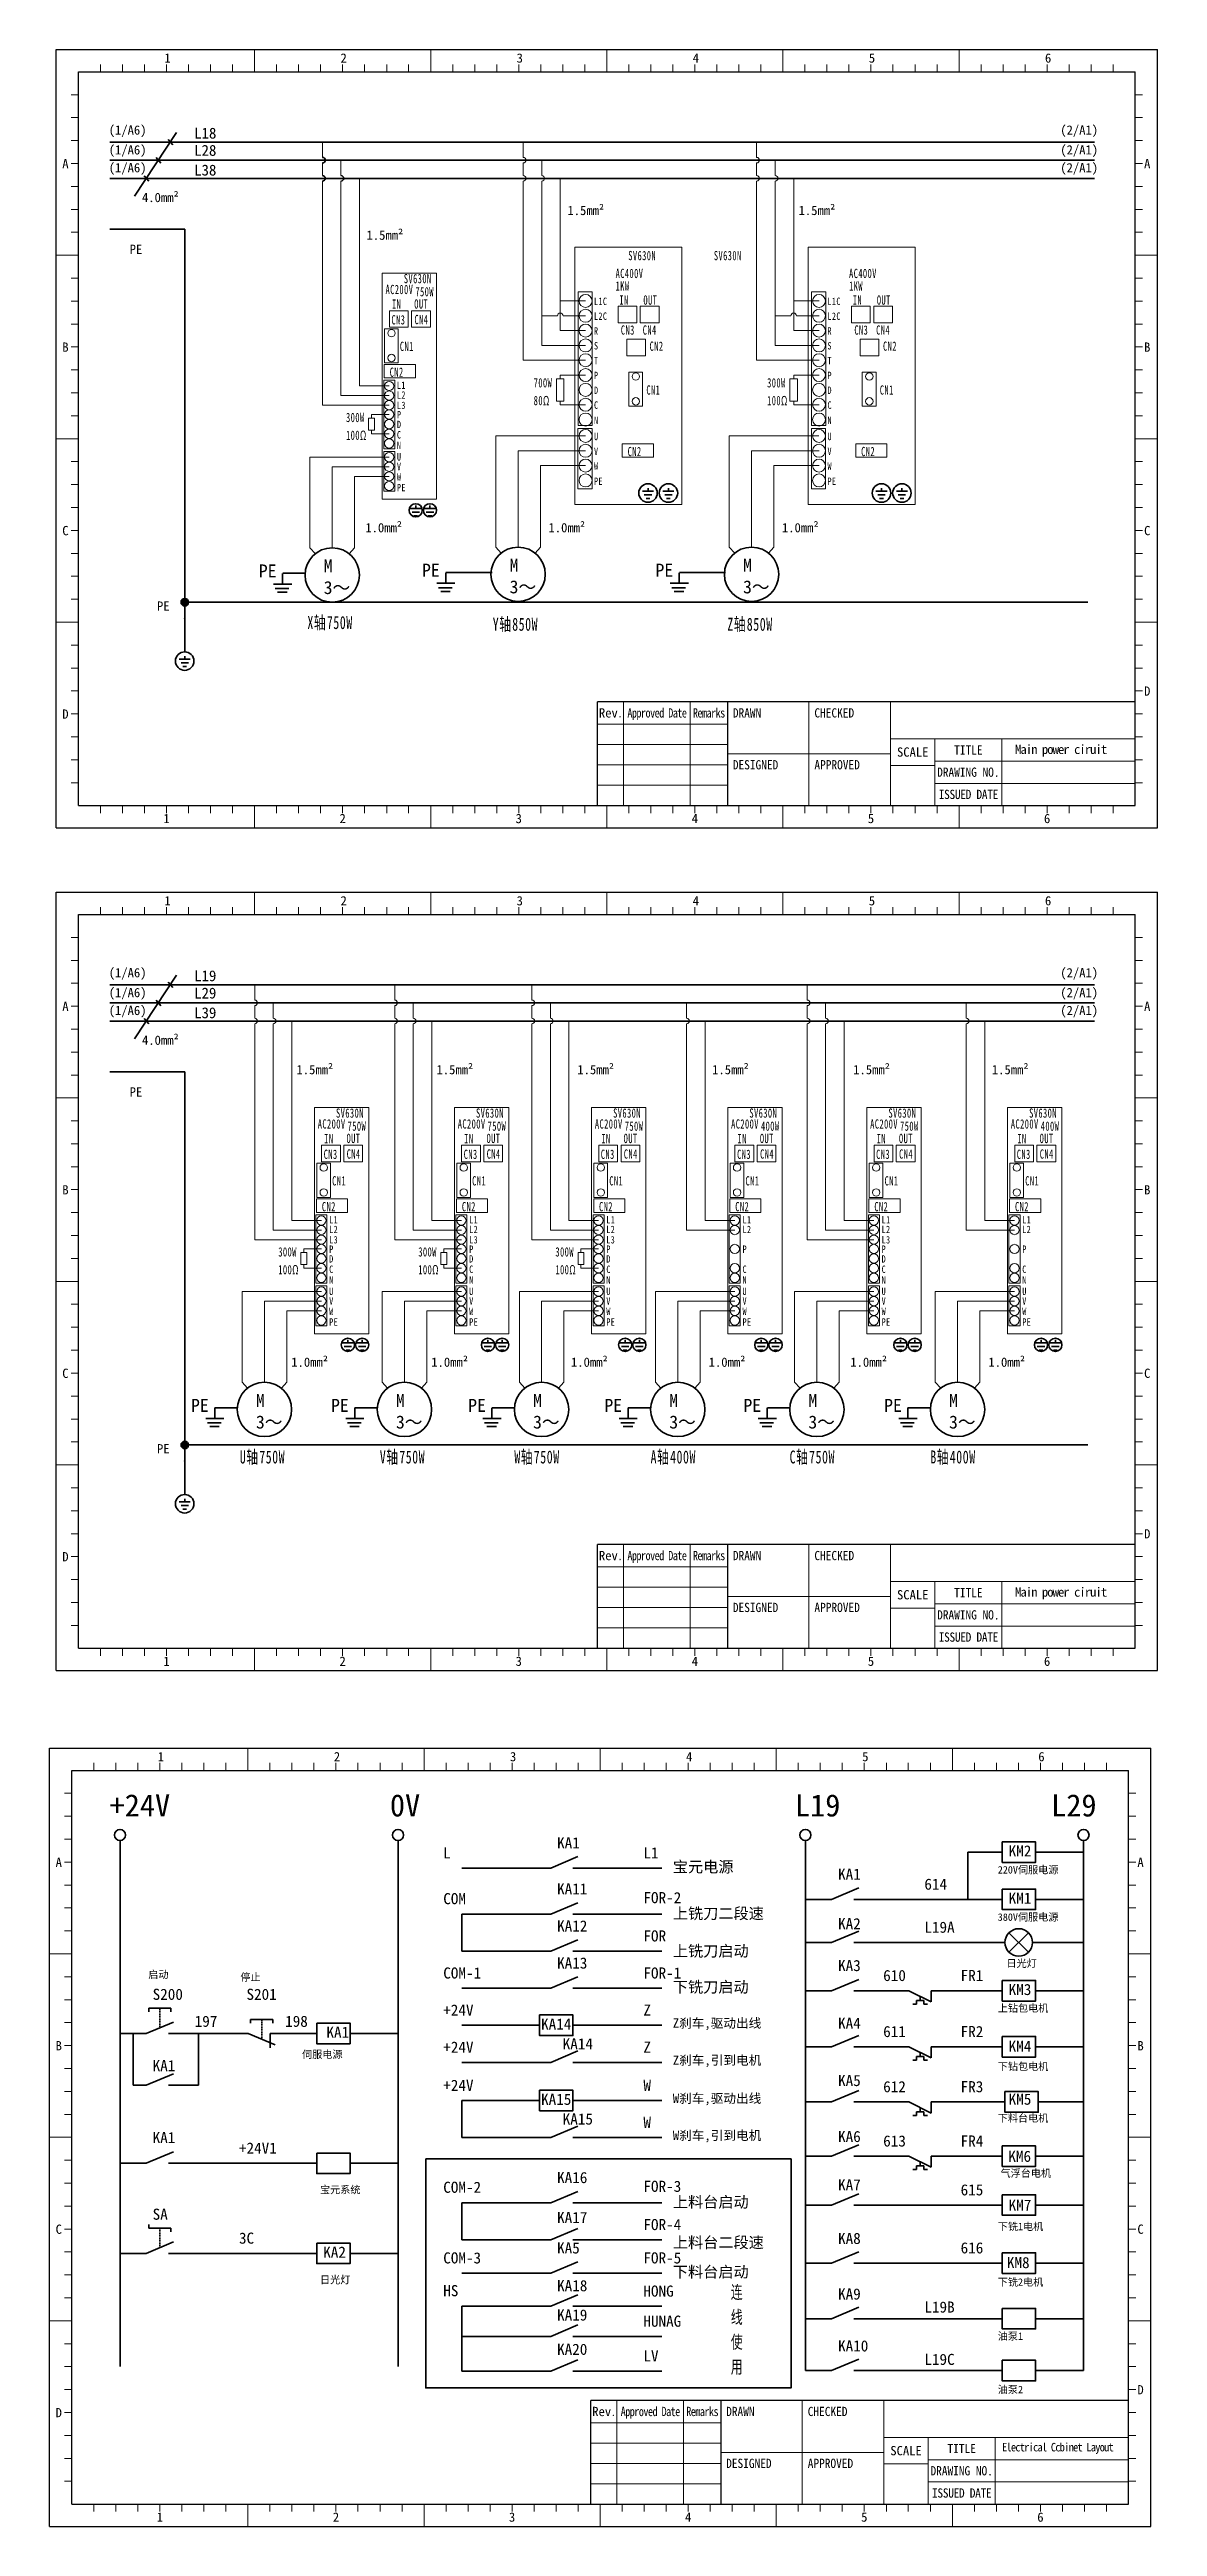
# Model space of a CAD drawing. Header units: millimetres. Extents: x 26 to 3546, y -73 to 3113.
# Drawn here: x 26 to 325, y 1542 to 2210 of the extents above; entities that cross this region are included whole.
import ezdxf

# ---------------------------------------------------------------- set-up
doc = ezdxf.new("R2010")
doc.units = ezdxf.units.MM
doc.header["$PDSIZE"] = -5
doc.linetypes.add('DOT2', pattern=[0.125, 0, -0.125])
doc.layers.get('0').update_dxf_attribs({"lineweight": 35})
for name, color, linetype, lineweight in [('图框', 7, 'Continuous', 30), ('尺寸线层', 3, 'Continuous', 18), ('粗实线层', 7, 'Continuous', 35), ('细实线层', 7, 'Continuous', 18)]:
    doc.layers.add(name, color=color, linetype=linetype, lineweight=lineweight)
doc.styles.add('GG', font='')
doc.styles.add('SLDTEXTSTYLE0', font='', dxfattribs={"width": 0.7})
doc.styles.add('宋体', font='')
doc.styles.add('标准', font='', dxfattribs={"width": 0.667})
doc.styles.add('样式 1', font='')
doc.styles.get('GG').set_extended_font_data('宋体')
doc.styles.get('SLDTEXTSTYLE0').set_extended_font_data('宋体')
doc.styles.get('宋体').set_extended_font_data('宋体')
doc.styles.get('标准').set_extended_font_data('宋体')
doc.styles.get('样式 1').set_extended_font_data('宋体')

msp = doc.modelspace()

# ---------------------------------------------------------------- texts
at = {"char_height": 2.5, "attachment_point": 1}
for s, insert, width in [('(1/A6)', (42.3, 2190.03), 14.8092), ('(2/A1)', (298.94, 2190.03), 14.8092), ('(1/A6)', (42.3, 2184.68), 14.8092), ('(1/A6)', (42.3, 2179.86), 14.8092), ('(2/A1)', (298.94, 2184.68), 14.8092), ('(2/A1)', (298.94, 2179.86), 14.8092), ('4.0mm²', (51.28, 2171.83), 7.8919), ('1.5mm²', (166.02, 2168.33), 7.8919), ('1.5mm²', (228.36, 2168.33), 7.8919), ('1.5mm²', (111.83, 2161.66), 7.8919), ('PE', (47.94, 2157.86), 6.7495), ('1.0mm²', (111.52, 2082.73), 7.8919), ('1.0mm²', (160.9, 2082.74), 7.8919), ('1.0mm²', (223.87, 2082.74), 7.8919), ('PE', (55.32, 2061.58), 6.7495), ('(1/A6)', (42.3, 1962.67), 14.8092), ('(2/A1)', (298.94, 1962.67), 14.8092), ('(1/A6)', (42.3, 1957.31), 14.8092), ('(1/A6)', (42.3, 1952.49), 14.8092), ('(2/A1)', (298.94, 1957.31), 14.8092), ('(2/A1)', (298.94, 1952.49), 14.8092), ('4.0mm²', (51.28, 1944.46), 7.8919), ('1.5mm²', (92.94, 1936.52), 7.8919), ('1.5mm²', (130.7, 1936.52), 7.8919), ('1.5mm²', (168.69, 1936.52), 7.8919), ('1.5mm²', (205.04, 1936.52), 7.8919), ('PE', (47.94, 1930.5), 6.7495), ('1.0mm²', (91.54, 1857.59), 7.8919), ('1.0mm²', (129.3, 1857.59), 7.8919), ('1.0mm²', (166.98, 1857.59), 7.8919), ('1.0mm²', (204.11, 1857.59), 7.8919), ('PE', (55.32, 1834.22), 6.7495)]:
    msp.add_mtext(s, dxfattribs=dict(at, insert=insert, width=width))
at = {"color": 0, "char_height": 2.94, "attachment_point": 1}
for s, insert, width in [('L18', (65.34, 2189.41), 6.0443), ('L28', (65.34, 2184.76), 5.4753), ('L38', (65.34, 2179.44), 6.0443), ('L19', (65.34, 1962.05), 6.0443), ('L29', (65.34, 1957.39), 6.0443), ('L39', (65.34, 1952.07), 6.0443)]:
    msp.add_mtext(s, dxfattribs=dict(at, insert=insert, width=width))
at = {"color": 0, "linetype": 'ByBlock', "char_height": 3.5, "attachment_point": 1, "style": '宋体'}
for s, width, insert in [('M\\P3～', 19.316, (100.28, 2072.91)), ('PE', 6.5141, (126.81, 2071.77)), ('M\\P3～', 19.316, (150.42, 2073.1)), ('PE', 6.5141, (189.77, 2071.77)), ('M\\P3～', 19.316, (213.39, 2073.1)), ('PE', 6.5141, (82.79, 2071.57)), ('PE', 6.5141, (64.51, 1846.43)), ('M\\P3～', 19.316, (82.01, 1847.77)), ('PE', 6.5141, (102.28, 1846.43)), ('M\\P3～', 19.316, (119.77, 1847.77)), ('PE', 6.5141, (139.26, 1846.43)), ('M\\P3～', 19.316, (156.75, 1847.77)), ('PE', 6.5141, (176, 1846.43)), ('M\\P3～', 19.316, (193.49, 1847.77))]:
    msp.add_mtext_dynamic_manual_height_columns(s, width=width, gutter_width=12.5, heights=[0], dxfattribs=dict(at, insert=insert))
at = {"color": 3, "char_height": 2.5, "width": 7.8919, "attachment_point": 1}
for s, insert in [('1.5mm²', (243.09, 1936.52)), ('1.5mm²', (280.48, 1936.52)), ('1.0mm²', (242.31, 1857.59)), ('1.0mm²', (279.55, 1857.59))]:
    msp.add_mtext(s, dxfattribs=dict(at, insert=insert))
at = {"color": 3, "linetype": 'ByBlock', "char_height": 3.5, "attachment_point": 1, "style": '宋体'}
for s, width, insert in [('PE', 6.5141, (213.5, 1846.43)), ('M\\P3～', 19.316, (231, 1847.77)), ('PE', 6.5141, (251.44, 1846.43)), ('M\\P3～', 19.316, (268.94, 1847.77))]:
    msp.add_mtext_dynamic_manual_height_columns(s, width=width, gutter_width=12.5, heights=[0], dxfattribs=dict(at, insert=insert))
at = {"attachment_point": 1}
for s, insert, char_height, width, style in [('+24V', (42.54, 1739.76), 6, 18.0622, '样式 1'), ('0V', (118.14, 1739.76), 6, 18.0622, '样式 1'), ('L19', (227.39, 1739.76), 6, 18.0622, '样式 1'), ('L29', (296.48, 1739.76), 6, 18.0622, '样式 1'), ('L', (132.53, 1725.45), 3, 6.5784, '样式 1'), ('KA1', (163.23, 1728.15), 3, 6.5784, '样式 1'), ('L1', (186.51, 1725.45), 3, 6.5784, '样式 1'), ('KM2', (285.02, 1725.97), 3, 18.0622, '样式 1'), ('宝元电源', (194.44, 1721.68), 3, 23.1135, '样式 1'), ('KA1', (239.01, 1719.7), 3, 6.5784, '样式 1'), ('220V伺服电源', (282.08, 1720.37), 2, 18.0622, '样式 1'), ('COM', (132.53, 1713.09), 3, 6.5784, '样式 1'), ('KA11', (163.23, 1715.72), 3, 6.5784, '样式 1'), ('FOR-2', (186.51, 1713.36), 3, 6.5784, '样式 1'), ('614', (262.29, 1717), 3, 6.5784, '样式 1'), ('KM1', (285.02, 1713.23), 3, 18.0622, '样式 1'), ('KA12', (163.23, 1705.72), 3, 6.5784, '样式 1'), ('上铣刀二段速', (194.44, 1709.11), 3, 26.0712, '样式 1'), ('KA2', (239.01, 1706.33), 3, 6.5784, '样式 1'), ('L19A', (262.29, 1705.38), 3, 6.5784, '样式 1'), ('380V伺服电源', (282.08, 1707.62), 2, 18.0622, '样式 1'), ('FOR', (186.51, 1703.03), 3, 6.5784, '样式 1'), ('上铣刀启动', (194.44, 1698.98), 3, 23.1135, '样式 1'), ('启动', (52.97, 1692.1), 2, 18.0622, '样式 1'), ('停止', (77.81, 1691.42), 2, 18.0622, '样式 1'), ('COM-1', (132.53, 1693.03), 3, 6.5784, '样式 1'), ('KA13', (163.23, 1695.72), 3, 6.5784, '样式 1'), ('FOR-1', (186.51, 1693.03), 3, 6.5784, '样式 1'), ('KA3', (239.01, 1695.05), 3, 6.5784, '样式 1'), ('610', (251.18, 1692.36), 3, 6.5784, '样式 1'), ('FR1', (272.06, 1692.36), 3, 6.5784, '样式 1'), ('日光灯', (284.43, 1695.13), 2, 18.0622, '样式 1'), ('S200', (54.15, 1687.28), 3, 6.5784, '样式 1'), ('S201', (79.45, 1687.28), 3, 6.5784, '样式 1'), ('下铣刀启动', (194.44, 1689.26), 3, 23.1135, '样式 1'), ('KM3', (285.02, 1688.58), 3, 18.0622, '样式 1'), ('197', (65.49, 1680), 3, 6.5784, '样式 1'), ('198', (89.89, 1680), 3, 6.5784, '样式 1'), ('+24V', (132.53, 1683.03), 3, 6.5784, '样式 1'), ('KA14', (158.91, 1679.25), 3, 8.4015, '样式 1'), ('Z', (186.51, 1683.03), 3, 6.5784, '样式 1'), ('Z刹车,驱动出线', (194.44, 1679.26), 2.5, 23.1135, '样式 1'), ('KA4', (239.01, 1679.48), 3, 6.5784, '样式 1'), ('上钻包电机', (282.08, 1683.05), 2, 18.0622, '样式 1'), ('伺服电源', (94.46, 1670.58), 2, 20.2196, '样式 1'), ('KA1', (101.02, 1677.05), 3, 18.0622, '样式 1'), ('+24V', (132.53, 1673.03), 3, 6.5784, '样式 1'), ('KA14', (164.74, 1673.93), 3, 6.5784, '样式 1'), ('Z', (186.51, 1673.03), 3, 6.5784, '样式 1'), ('611', (251.18, 1677.24), 3, 6.5784, '样式 1'), ('FR2', (272.06, 1677.24), 3, 6.5784, '样式 1'), ('KM4', (285.02, 1673.26), 3, 18.0622, '样式 1'), ('KA1', (54.15, 1668.04), 3, 6.5784, '样式 1'), ('Z刹车,引到电机', (194.44, 1669.26), 2.5, 23.1135, '样式 1'), ('下钻包电机', (282.08, 1667.32), 2, 18.0622, '样式 1'), ('+24V', (132.53, 1662.73), 3, 6.5784, '样式 1'), ('KA15', (158.91, 1658.95), 3, 8.4015, '样式 1'), ('W', (186.51, 1662.73), 3, 6.5784, '样式 1'), ('W刹车,驱动出线', (194.44, 1658.96), 2.5, 23.1135, '样式 1'), ('KA5', (239.01, 1664.02), 3, 6.5784, '样式 1'), ('612', (251.18, 1662.36), 3, 6.5784, '样式 1'), ('FR3', (272.06, 1662.36), 3, 6.5784, '样式 1'), ('KM5', (285.02, 1658.99), 3, 18.0622, '样式 1'), ('KA15', (164.74, 1653.63), 3, 6.5784, '样式 1'), ('W', (186.51, 1652.73), 3, 6.5784, '样式 1'), ('下料台电机', (282.08, 1653.38), 2, 18.0622, '样式 1'), ('KA1', (54.15, 1648.63), 3, 6.5784, '样式 1'), ('+24V1', (77.43, 1645.79), 3, 6.5784, '样式 1'), ('W刹车,引到电机', (194.44, 1648.96), 2.5, 23.1135, '样式 1'), ('KA6', (239.01, 1648.92), 3, 6.5784, '样式 1'), ('613', (251.18, 1647.71), 3, 6.5784, '样式 1'), ('FR4', (272.06, 1647.71), 3, 6.5784, '样式 1'), ('气浮台电机', (282.82, 1638.5), 2, 18.0622, '样式 1'), ('KM6', (284.94, 1643.58), 3, 18.0622, '样式 1'), ('宝元系统', (99.29, 1634.05), 2, 18.0622, '样式 1'), ('KA7', (239.01, 1635.88), 3, 6.5784, '样式 1'), ('615', (272.06, 1634.53), 3, 6.5784, '样式 1'), ('SA', (54.15, 1627.95), 3, 6.5784, '样式 1'), ('下铣1电机', (282.08, 1624.13), 2, 18.0622, '样式 1'), ('KM7', (285.02, 1630.41), 3, 18.0622, '样式 1'), ('3C', (77.43, 1621.5), 3, 6.5784, '样式 1'), ('KA2', (100.16, 1617.72), 3, 18.0622, '样式 1'), ('KA8', (239.01, 1621.42), 3, 6.5784, '样式 1'), ('616', (272.06, 1618.87), 3, 6.5784, '样式 1'), ('KM8', (284.55, 1614.9), 3, 18.0622, '样式 1'), ('日光灯', (99.29, 1609.76), 2, 18.0622, '样式 1'), ('KA9', (239.01, 1606.42), 3, 6.5784, '样式 1'), ('下铣2电机', (282.08, 1609.14), 2, 18.0622, '样式 1'), ('L19B', (262.29, 1602.9), 3, 6.5784, '样式 1'), ('KA10', (239.01, 1592.42), 3, 6.5784, '样式 1'), ('油泵1', (282.08, 1594.54), 2, 18.0622, '样式 1'), ('L19C', (262.29, 1588.78), 3, 6.5784, '样式 1'), ('油泵2', (282.08, 1580.15), 2, 18.0622, '样式 1'), ('{\\W0.9;\\T0.85;Electrical Ccbinet Layout}', (283.23, 1564.75), 2.3, 61.5875, 'GG')]:
    msp.add_mtext(s, dxfattribs=dict(at, insert=insert, char_height=char_height, width=width, style=style))
at = {"color": 3, "char_height": 3, "attachment_point": 1, "style": '样式 1'}
for s, insert, width in [('KA16', (163.23, 1637.85), 6.5784), ('COM-2', (132.53, 1635.22), 6.5784), ('FOR-3', (186.51, 1635.48), 6.5784), ('上料台启动', (194.44, 1631.24), 23.1135), ('KA17', (163.23, 1627.07), 6.5784), ('FOR-4', (186.51, 1625.15), 6.5784), ('KA5', (163.23, 1618.85), 6.5784), ('上料台二段速', (194.44, 1620.34), 26.0712), ('COM-3', (132.53, 1616.16), 6.5784), ('FOR-5', (186.51, 1616.16), 6.5784), ('下料台启动', (194.44, 1612.39), 23.1135), ('HS', (132.53, 1607.32), 6.5784), ('KA18', (163.23, 1608.67), 6.5784), ('HONG', (186.51, 1607.21), 6.5784), ('KA19', (163.23, 1600.75), 6.5784), ('HUNAG', (186.51, 1599.09), 6.5784), ('KA20', (163.23, 1591.5), 6.5784), ('LV', (186.51, 1589.73), 6.5784)]:
    msp.add_mtext(s, dxfattribs=dict(at, insert=insert, width=width))
at = {"layer": '图框', "lineweight": 15, "char_height": 2.5, "style": 'SLDTEXTSTYLE0'}
for s, insert, width, attachment_point in [('{\\W1;1}', (58.17, 2209.45), 2.0278, 2), ('{\\W1;2}', (105.67, 2209.45), 2.75, 2), ('{\\W1;3}', (153.16, 2209.45), 2.6944, 2), ('{\\W1;4}', (200.66, 2209.45), 3.0556, 2), ('{\\W1;5}', (248.16, 2209.45), 2.6944, 2), ('{\\W1;6}', (295.66, 2209.45), 2.8333, 2), ('{\\W1;A}', (30.63, 2180.95), 3.3611, 2), ('{\\W1;A}', (322.39, 2180.95), 3.3611, 2), ('{\\W1;B}', (30.63, 2131.45), 3.1944, 2), ('{\\W1;B}', (322.39, 2131.45), 3.1944, 2), ('{\\W1;C}', (30.63, 2081.95), 3.0833, 2), ('{\\W1;C}', (322.39, 2081.95), 3.0833, 2), ('{\\W1;D}', (322.39, 2038.64), 3.1111, 2), ('{\\W1;D}', (30.63, 2032.45), 3.1111, 2), ('{\\W1;Rev\\W0.7;.}', (177.65, 2032.77), 11.3306, 2), ('{\\W0.8;\\T0.9;Approved Date}', (190.15, 2032.77), 33.1867, 2), ('{\\W0.8;\\T0.9;Remarks}', (204.15, 2032.77), 17.5822, 2), ('{\\W0.9;DRAWN}', (210.63, 2032.77), 15.775, 1), ('{\\W0.9;CHECKED}', (232.63, 2032.77), 21.975, 1), ('{\\W0.9;DESIGNED}', (210.63, 2018.77), 25.2, 1), ('{\\W0.9;APPROVED}', (232.63, 2018.77), 25.325, 1), ('{\\W1;SCALE}', (259.15, 2022.2), 17.25, 2), ('{\\W0.9;TITLE}', (274.15, 2022.77), 15.625, 2), ('{\\W0.9;DRAWING NO.}', (274.15, 2016.77), 33, 2), ('{\\W0.9;\\T0.95;ISSUED DATE}', (274.15, 2010.77), 32.8, 2), ('{\\W1;1}', (57.89, 2004.27), 2.0278, 2), ('{\\W1;2}', (105.39, 2004.27), 2.75, 2), ('{\\W1;3}', (152.89, 2004.27), 2.6944, 2), ('{\\W1;4}', (200.39, 2004.27), 3.0556, 2), ('{\\W1;5}', (247.89, 2004.27), 2.6944, 2), ('{\\W1;6}', (295.39, 2004.27), 2.8333, 2), ('{\\W1;1}', (58.17, 1982.08), 2.0278, 2), ('{\\W1;2}', (105.67, 1982.08), 2.75, 2), ('{\\W1;3}', (153.16, 1982.08), 2.6944, 2), ('{\\W1;4}', (200.66, 1982.08), 3.0556, 2), ('{\\W1;5}', (248.16, 1982.08), 2.6944, 2), ('{\\W1;6}', (295.66, 1982.08), 2.8333, 2), ('{\\W1;A}', (30.63, 1953.59), 3.3611, 2), ('{\\W1;A}', (322.39, 1953.59), 3.3611, 2), ('{\\W1;B}', (30.63, 1904.09), 3.1944, 2), ('{\\W1;B}', (322.39, 1904.09), 3.1944, 2), ('{\\W1;C}', (30.63, 1854.59), 3.0833, 2), ('{\\W1;C}', (322.39, 1854.59), 3.0833, 2), ('{\\W1;D}', (322.39, 1811.27), 3.1111, 2), ('{\\W1;D}', (30.63, 1805.09), 3.1111, 2), ('{\\W1;Rev\\W0.7;.}', (177.65, 1805.41), 11.3306, 2), ('{\\W0.8;\\T0.9;Approved Date}', (190.15, 1805.41), 33.1867, 2), ('{\\W0.8;\\T0.9;Remarks}', (204.15, 1805.41), 17.5822, 2), ('{\\W0.9;DRAWN}', (210.63, 1805.41), 15.775, 1), ('{\\W0.9;CHECKED}', (232.63, 1805.41), 21.975, 1), ('{\\W0.9;DESIGNED}', (210.63, 1791.41), 25.2, 1), ('{\\W0.9;APPROVED}', (232.63, 1791.41), 25.325, 1), ('{\\W1;SCALE}', (259.15, 1794.83), 17.25, 2), ('{\\W0.9;TITLE}', (274.15, 1795.41), 15.625, 2), ('{\\W0.9;DRAWING NO.}', (274.15, 1789.41), 33, 2), ('{\\W0.9;\\T0.95;ISSUED DATE}', (274.15, 1783.41), 32.8, 2), ('{\\W1;1}', (57.89, 1776.9), 2.0278, 2), ('{\\W1;2}', (105.39, 1776.9), 2.75, 2), ('{\\W1;3}', (152.89, 1776.9), 2.6944, 2), ('{\\W1;4}', (200.39, 1776.9), 3.0556, 2), ('{\\W1;5}', (247.89, 1776.9), 2.6944, 2), ('{\\W1;6}', (295.39, 1776.9), 2.8333, 2), ('{\\W1;1}', (56.37, 1751.16), 2.0278, 2), ('{\\W1;2}', (103.87, 1751.16), 2.75, 2), ('{\\W1;3}', (151.37, 1751.16), 2.6944, 2), ('{\\W1;4}', (198.86, 1751.16), 3.0556, 2), ('{\\W1;5}', (246.36, 1751.16), 2.6944, 2), ('{\\W1;6}', (293.86, 1751.16), 2.8333, 2), ('{\\W1;A}', (28.83, 1722.66), 3.3611, 2), ('{\\W1;A}', (320.59, 1722.66), 3.3611, 2), ('{\\W1;B}', (28.83, 1673.16), 3.1944, 2), ('{\\W1;B}', (320.59, 1673.16), 3.1944, 2), ('{\\W1;C}', (28.83, 1623.66), 3.0833, 2), ('{\\W1;C}', (320.59, 1623.66), 3.0833, 2), ('{\\W1;D}', (320.59, 1580.35), 3.1111, 2), ('{\\W1;D}', (28.83, 1574.16), 3.1111, 2), ('{\\W1;Rev\\W0.7;.}', (175.85, 1574.48), 11.3306, 2), ('{\\W0.8;\\T0.9;Approved Date}', (188.35, 1574.48), 33.1867, 2), ('{\\W0.8;\\T0.9;Remarks}', (202.35, 1574.48), 17.5822, 2), ('{\\W0.9;DRAWN}', (208.83, 1574.48), 15.775, 1), ('{\\W0.9;CHECKED}', (230.83, 1574.48), 21.975, 1), ('{\\W1;SCALE}', (257.35, 1563.91), 17.25, 2), ('{\\W0.9;TITLE}', (272.35, 1564.48), 15.625, 2), ('{\\W0.9;DESIGNED}', (208.83, 1560.48), 25.2, 1), ('{\\W0.9;APPROVED}', (230.83, 1560.48), 25.325, 1), ('{\\W0.9;DRAWING NO.}', (272.35, 1558.48), 33, 2), ('{\\W0.9;\\T0.95;ISSUED DATE}', (272.35, 1552.48), 32.8, 2), ('{\\W1;1}', (56.1, 1545.98), 2.0278, 2), ('{\\W1;2}', (103.6, 1545.98), 2.75, 2), ('{\\W1;3}', (151.09, 1545.98), 2.6944, 2), ('{\\W1;4}', (198.59, 1545.98), 3.0556, 2), ('{\\W1;5}', (246.09, 1545.98), 2.6944, 2), ('{\\W1;6}', (293.59, 1545.98), 2.8333, 2)]:
    msp.add_mtext(s, dxfattribs=dict(at, insert=insert, width=width, attachment_point=attachment_point))
at = {"layer": '尺寸线层', "color": 0, "lineweight": 15, "attachment_point": 1, "line_spacing_factor": 1.15057, "style": '标准'}
for s, insert, char_height, width in [('\\T1.1;SV630N', (182.43, 2156.15), 2.5, 17.6768), ('\\T1.1;SV630N', (205.51, 2156.15), 2.5, 17.6768), ('\\T1.1;AC200V', (116.96, 2147.01), 2.5, 3.8765), ('\\T1.1;SV630N', (121.89, 2149.94), 2.5, 17.6768), ('\\T1.1;750W', (125.02, 2146.41), 2.5, 3.8765), ('\\T1.1;AC400V', (179.01, 2151.34), 2.5, 3.8765), ('\\T1.1;1KW', (179.01, 2147.93), 2.5, 3.8765), ('\\T1.1;AC400V', (241.97, 2151.34), 2.5, 3.8765), ('\\T1.1;1KW', (241.97, 2147.93), 2.5, 3.8765), ('\\T1.1;CN3', (118.56, 2138.82), 2.5, 5.5132), ('\\T1.1;IN', (118.7, 2143.05), 2.5, 5.5132), ('\\T1.1;OUT', (124.71, 2143.09), 2.5, 5.5132), ('\\T1.1;CN4', (124.76, 2138.89), 2.5, 5.5132), ('\\T1.1;L1C', (173.19, 2143.56), 2, 2.3891), ('\\T1.1;L2C', (173.19, 2139.56), 2, 2.3891), ('\\T1.1;IN', (180.03, 2144.14), 2.5, 5.5132), ('\\T1.1;OUT', (186.51, 2144.14), 2.5, 5.5132), ('\\T1.1;L1C', (236.16, 2143.56), 2, 2.3891), ('\\T1.1;L2C', (236.16, 2139.56), 2, 2.3891), ('\\T1.1;IN', (242.99, 2144.14), 2.5, 5.5132), ('\\T1.1;OUT', (249.47, 2144.14), 2.5, 5.5132), ('\\T1.1;R', (173.19, 2135.56), 2, 2.3891), ('\\T1.1;CN3', (180.43, 2136.07), 2.5, 5.5132), ('\\T1.1;CN4', (186.32, 2136.07), 2.5, 5.5132), ('\\T1.1;R', (236.16, 2135.56), 2, 2.3891), ('\\T1.1;CN3', (243.4, 2136.07), 2.5, 5.5132), ('\\T1.1;CN4', (249.28, 2136.07), 2.5, 5.5132), ('\\T1.1;CN1', (120.83, 2131.65), 2.5, 5.5132), ('\\T1.1;T', (173.19, 2127.56), 2, 2.3891), ('\\T1.1;S', (173.19, 2131.56), 2, 2.3891), ('\\T1.1;CN2', (188.17, 2131.71), 2.5, 5.5132), ('\\T1.1;T', (236.16, 2127.56), 2, 2.3891), ('\\T1.1;S', (236.16, 2131.56), 2, 2.3891), ('\\T1.1;CN2', (251.13, 2131.71), 2.5, 5.5132), ('\\T1.1;CN2', (118.08, 2124.69), 2.5, 5.5132), ('\\T1.1;L1', (120.04, 2120.92), 2, 2.3891), ('\\T1.1;D', (173.19, 2119.56), 2, 2.3891), ('\\T1.1;P', (173.19, 2123.56), 2, 2.3891), ('\\T1.1;CN1', (187.31, 2119.89), 2.5, 5.5132), ('\\T1.1;D', (236.16, 2119.56), 2, 2.3891), ('\\T1.1;P', (236.16, 2123.56), 2, 2.3891), ('\\T1.1;CN1', (250.27, 2119.89), 2.5, 5.5132), ('\\T1.1;P', (120.04, 2112.96), 2, 2.3891), ('\\T1.1;L2', (120.04, 2118.3), 2, 2.3891), ('\\T1.1;L3', (120.04, 2115.5), 2, 2.3891), ('\\T1.1;C', (173.19, 2115.56), 2, 2.3891), ('\\T1.1;C', (236.16, 2115.56), 2, 2.3891), ('\\T1.1;C', (120.04, 2107.54), 2, 2.3891), ('\\T1.1;D', (120.04, 2110.34), 2, 2.3891), ('\\T1.1;U', (173.19, 2107.1), 2, 2.3891), ('\\T1.1;N', (173.19, 2111.48), 2, 2.3891), ('\\T1.1;N', (236.16, 2111.48), 2, 2.3891), ('\\T1.1;U', (236.16, 2107.1), 2, 2.3891), ('\\T1.1;V', (120.04, 2098.99), 2, 2.3891), ('\\T1.1;N', (120.04, 2104.67), 2, 2.3891), ('\\T1.1;U', (120.04, 2101.6), 2, 2.3891), ('\\T1.1;W', (173.19, 2099.1), 2, 2.3891), ('\\T1.1;V', (173.19, 2103.1), 2, 2.3891), ('\\T1.1;CN2', (182.26, 2103.28), 2.5, 5.5132), ('\\T1.1;W', (236.16, 2099.1), 2, 2.3891), ('\\T1.1;V', (236.16, 2103.1), 2, 2.3891), ('\\T1.1;CN2', (245.23, 2103.28), 2.5, 5.5132), ('\\T1.1;W', (120.04, 2096.19), 2, 2.3891), ('\\T1.1;PE', (120.04, 2093.31), 2, 2.3891), ('\\T1.1;PE', (173.19, 2095.02), 2, 2.3891), ('\\T1.1;PE', (236.16, 2095.02), 2, 2.3891), ('\\T1.1;X轴750W', (95.89, 2057.64), 3.5, 14.7306), ('\\T1.1;Y轴850W', (145.88, 2057.18), 3.5, 14.7306), ('\\T1.1;Z轴850W', (209.15, 2057.18), 3.5, 14.7306), ('\\T1.1;SV630N', (103.61, 1924.8), 2.5, 17.6768), ('\\T1.1;SV630N', (141.37, 1924.8), 2.5, 17.6768), ('\\T1.1;SV630N', (178.35, 1924.8), 2.5, 17.6768), ('\\T1.1;SV630N', (215.1, 1924.8), 2.5, 17.6768), ('\\T1.1;AC200V', (98.68, 1921.86), 2.5, 3.8765), ('\\T1.1;OUT', (106.44, 1917.95), 2.5, 5.5132), ('\\T1.1;750W', (106.74, 1921.27), 2.5, 3.8765), ('\\T1.1;AC200V', (136.44, 1921.86), 2.5, 3.8765), ('\\T1.1;OUT', (144.2, 1917.95), 2.5, 5.5132), ('\\T1.1;750W', (144.5, 1921.27), 2.5, 3.8765), ('\\T1.1;AC200V', (173.42, 1921.86), 2.5, 3.8765), ('\\T1.1;OUT', (181.18, 1917.95), 2.5, 5.5132), ('\\T1.1;750W', (181.48, 1921.27), 2.5, 3.8765), ('\\T1.1;AC200V', (210.16, 1921.86), 2.5, 3.8765), ('\\T1.1;OUT', (217.92, 1917.95), 2.5, 5.5132), ('\\T1.1;400W', (218.22, 1921.27), 2.5, 3.8765), ('\\T1.1;CN3', (100.28, 1913.68), 2.5, 5.5132), ('\\T1.1;IN', (100.42, 1917.91), 2.5, 5.5132), ('\\T1.1;CN4', (106.48, 1913.75), 2.5, 5.5132), ('\\T1.1;CN3', (138.04, 1913.68), 2.5, 5.5132), ('\\T1.1;IN', (138.18, 1917.91), 2.5, 5.5132), ('\\T1.1;CN4', (144.24, 1913.75), 2.5, 5.5132), ('\\T1.1;CN3', (175.02, 1913.68), 2.5, 5.5132), ('\\T1.1;IN', (175.16, 1917.91), 2.5, 5.5132), ('\\T1.1;CN4', (181.23, 1913.75), 2.5, 5.5132), ('\\T1.1;CN3', (211.77, 1913.68), 2.5, 5.5132), ('\\T1.1;IN', (211.9, 1917.91), 2.5, 5.5132), ('\\T1.1;CN4', (217.97, 1913.75), 2.5, 5.5132), ('\\T1.1;CN1', (102.56, 1906.51), 2.5, 5.5132), ('\\T1.1;CN1', (140.32, 1906.51), 2.5, 5.5132), ('\\T1.1;CN1', (177.3, 1906.51), 2.5, 5.5132), ('\\T1.1;CN1', (214.04, 1906.51), 2.5, 5.5132), ('\\T1.1;CN2', (99.8, 1899.55), 2.5, 5.5132), ('\\T1.1;CN2', (137.56, 1899.55), 2.5, 5.5132), ('\\T1.1;CN2', (174.54, 1899.55), 2.5, 5.5132), ('\\T1.1;CN2', (211.28, 1899.55), 2.5, 5.5132), ('\\T1.1;L1', (101.77, 1895.78), 2, 2.3891), ('\\T1.1;L2', (101.77, 1893.16), 2, 2.3891), ('\\T1.1;L1', (139.53, 1895.78), 2, 2.3891), ('\\T1.1;L2', (139.53, 1893.16), 2, 2.3891), ('\\T1.1;L1', (176.51, 1895.78), 2, 2.3891), ('\\T1.1;L2', (176.51, 1893.16), 2, 2.3891), ('\\T1.1;L1', (213.25, 1895.78), 2, 2.3891), ('\\T1.1;L2', (213.25, 1893.16), 2, 2.3891), ('\\T1.1;D', (101.77, 1885.2), 2, 2.3891), ('\\T1.1;P', (101.77, 1887.82), 2, 2.3891), ('\\T1.1;L3', (101.77, 1890.36), 2, 2.3891), ('\\T1.1;D', (139.53, 1885.2), 2, 2.3891), ('\\T1.1;P', (139.53, 1887.82), 2, 2.3891), ('\\T1.1;L3', (139.53, 1890.36), 2, 2.3891), ('\\T1.1;D', (176.51, 1885.2), 2, 2.3891), ('\\T1.1;P', (176.51, 1887.82), 2, 2.3891), ('\\T1.1;L3', (176.51, 1890.36), 2, 2.3891), ('\\T1.1;P', (213.25, 1887.82), 2, 2.3891), ('\\T1.1;C', (101.77, 1882.4), 2, 2.3891), ('\\T1.1;N', (101.77, 1879.52), 2, 2.3891), ('\\T1.1;C', (139.53, 1882.4), 2, 2.3891), ('\\T1.1;N', (139.53, 1879.52), 2, 2.3891), ('\\T1.1;C', (176.51, 1882.4), 2, 2.3891), ('\\T1.1;N', (176.51, 1879.52), 2, 2.3891), ('\\T1.1;C', (213.25, 1882.4), 2, 2.3891), ('\\T1.1;N', (213.25, 1879.52), 2, 2.3891), ('\\T1.1;V', (101.77, 1873.85), 2, 2.3891), ('\\T1.1;U', (101.77, 1876.46), 2, 2.3891), ('\\T1.1;V', (139.53, 1873.85), 2, 2.3891), ('\\T1.1;U', (139.53, 1876.46), 2, 2.3891), ('\\T1.1;V', (176.51, 1873.85), 2, 2.3891), ('\\T1.1;U', (176.51, 1876.46), 2, 2.3891), ('\\T1.1;V', (213.25, 1873.85), 2, 2.3891), ('\\T1.1;U', (213.25, 1876.46), 2, 2.3891), ('\\T1.1;W', (101.77, 1871.05), 2, 2.3891), ('\\T1.1;PE', (101.77, 1868.17), 2, 2.3891), ('\\T1.1;W', (139.53, 1871.05), 2, 2.3891), ('\\T1.1;PE', (139.53, 1868.17), 2, 2.3891), ('\\T1.1;W', (176.51, 1871.05), 2, 2.3891), ('\\T1.1;PE', (176.51, 1868.17), 2, 2.3891), ('\\T1.1;W', (213.25, 1871.05), 2, 2.3891), ('\\T1.1;PE', (213.25, 1868.17), 2, 2.3891), ('\\T1.1;U轴750W', (77.66, 1832.51), 3.5, 14.7306), ('\\T1.1;V轴750W', (115.42, 1832.51), 3.5, 14.7306), ('\\T1.1;W轴750W', (151.7, 1832.51), 3.5, 14.7306), ('\\T1.1;A轴400W', (188.45, 1832.51), 3.5, 14.7306)]:
    msp.add_mtext(s, dxfattribs=dict(at, insert=insert, char_height=char_height, width=width))
at = {"layer": '尺寸线层', "lineweight": 15, "char_height": 2.5, "width": 3.5376, "attachment_point": 1, "line_spacing_factor": 1.15057, "style": '标准'}
for s, insert in [('\\T1.1;{\\C0;700W\\P80Ω}', (156.92, 2121.83)), ('\\T1.1;{\\C0;300W\\P100Ω}', (219.88, 2121.83)), ('\\T1.1;{\\C0;300W\\P100Ω}', (106.31, 2112.48)), ('\\T1.1;{\\C0;300W\\P100Ω}', (88.04, 1887.34)), ('\\T1.1;{\\C0;300W\\P100Ω}', (125.8, 1887.34)), ('\\T1.1;{\\C0;300W\\P100Ω}', (162.78, 1887.34))]:
    msp.add_mtext(s, dxfattribs=dict(at, insert=insert))
at = {"layer": '尺寸线层', "color": 3, "lineweight": 15, "attachment_point": 1, "line_spacing_factor": 1.15057, "style": '标准'}
for s, insert, char_height, width in [('\\T1.1;SV630N', (252.6, 1924.8), 2.5, 17.6768), ('\\T1.1;SV630N', (290.54, 1924.8), 2.5, 17.6768), ('\\T1.1;AC200V', (247.67, 1921.86), 2.5, 3.8765), ('\\T1.1;OUT', (255.43, 1917.95), 2.5, 5.5132), ('\\T1.1;750W', (255.73, 1921.27), 2.5, 3.8765), ('\\T1.1;AC200V', (285.61, 1921.86), 2.5, 3.8765), ('\\T1.1;OUT', (293.37, 1917.95), 2.5, 5.5132), ('\\T1.1;400W', (293.67, 1921.27), 2.5, 3.8765), ('\\T1.1;CN3', (249.27, 1913.68), 2.5, 5.5132), ('\\T1.1;IN', (249.41, 1917.91), 2.5, 5.5132), ('\\T1.1;CN4', (255.47, 1913.75), 2.5, 5.5132), ('\\T1.1;CN3', (287.21, 1913.68), 2.5, 5.5132), ('\\T1.1;IN', (287.35, 1917.91), 2.5, 5.5132), ('\\T1.1;CN4', (293.41, 1913.75), 2.5, 5.5132), ('\\T1.1;CN1', (251.55, 1906.51), 2.5, 5.5132), ('\\T1.1;CN1', (289.48, 1906.51), 2.5, 5.5132), ('\\T1.1;CN2', (248.79, 1899.55), 2.5, 5.5132), ('\\T1.1;CN2', (286.73, 1899.55), 2.5, 5.5132), ('\\T1.1;L1', (250.76, 1895.78), 2, 2.3891), ('\\T1.1;L2', (250.76, 1893.16), 2, 2.3891), ('\\T1.1;L1', (288.69, 1895.78), 2, 2.3891), ('\\T1.1;L2', (288.69, 1893.16), 2, 2.3891), ('\\T1.1;D', (250.76, 1885.2), 2, 2.3891), ('\\T1.1;P', (250.76, 1887.82), 2, 2.3891), ('\\T1.1;L3', (250.76, 1890.36), 2, 2.3891), ('\\T1.1;P', (288.69, 1887.82), 2, 2.3891), ('\\T1.1;C', (250.76, 1882.4), 2, 2.3891), ('\\T1.1;N', (250.76, 1879.52), 2, 2.3891), ('\\T1.1;C', (288.69, 1882.4), 2, 2.3891), ('\\T1.1;N', (288.69, 1879.52), 2, 2.3891), ('\\T1.1;V', (250.76, 1873.85), 2, 2.3891), ('\\T1.1;U', (250.76, 1876.46), 2, 2.3891), ('\\T1.1;V', (288.69, 1873.85), 2, 2.3891), ('\\T1.1;U', (288.69, 1876.46), 2, 2.3891), ('\\T1.1;W', (250.76, 1871.05), 2, 2.3891), ('\\T1.1;PE', (250.76, 1868.17), 2, 2.3891), ('\\T1.1;W', (288.69, 1871.05), 2, 2.3891), ('\\T1.1;PE', (288.69, 1868.17), 2, 2.3891), ('\\T1.1;C轴750W', (225.95, 1832.51), 3.5, 14.7306), ('\\T1.1;B轴400W', (263.89, 1832.51), 3.5, 14.7306)]:
    msp.add_mtext(s, dxfattribs=dict(at, insert=insert, char_height=char_height, width=width))
at = {"layer": '尺寸线层', "color": 3, "insert": (210.09, 1607.17), "char_height": 3.5, "width": 3.8041, "attachment_point": 1, "line_spacing_factor": 1.15057, "style": '标准'}
msp.add_mtext('\\T1.1;连线使用', dxfattribs=at)
at = {"layer": '细实线层', "char_height": 2.5, "width": 40.6456, "attachment_point": 1, "style": 'GG'}
for insert in [(286.76, 2022.92), (286.76, 1795.56)]:
    msp.add_mtext('{\\T0.85;Main power ciruit}', dxfattribs=dict(at, insert=insert))

# ---------------------------------------------------------------- hatches: boundary and pattern name
h = msp.add_hatch(color=256)
edge = h.paths.add_edge_path(flags=0)
edge.add_arc((62.8, 2061.36), 1, 0, 360)
h = msp.add_hatch(color=256)
edge = h.paths.add_edge_path(flags=0)
edge.add_arc((62.8, 1833.99), 1, 0, 360)

# ---------------------------------------------------------------- linework, layer by layer
at = {"color": 0}
for p, q in [((42.62, 2185.54), (75.12, 2185.54)), ((117.48, 2185.54), (308.17, 2185.54)), ((42.62, 2180.64), (75.12, 2180.64)), ((117.48, 2180.64), (308.17, 2180.64)), ((42.62, 2175.74), (75.12, 2175.74)), ((117.23, 2175.74), (308.17, 2175.74)), ((187.76, 2091.33), (187.76, 2092.13)), ((193.26, 2091.33), (193.26, 2092.13)), ((250.72, 2091.33), (250.72, 2092.13)), ((256.23, 2091.33), (256.23, 2092.13)), ((123.6, 2086.67), (126.6, 2086.67)), ((124.1, 2085.67), (126.1, 2085.67)), ((125.1, 2086.67), (125.1, 2087.47)), ((127.45, 2086.67), (130.45, 2086.67)), ((127.95, 2085.67), (129.95, 2085.67)), ((128.95, 2086.67), (128.95, 2087.47)), ((186.26, 2091.33), (189.26, 2091.33)), ((186.76, 2090.33), (188.76, 2090.33)), ((187.26, 2089.33), (188.26, 2089.33)), ((191.76, 2091.33), (194.76, 2091.33)), ((192.26, 2090.33), (194.26, 2090.33)), ((192.76, 2089.33), (193.76, 2089.33)), ((249.22, 2091.33), (252.22, 2091.33)), ((249.72, 2090.33), (251.72, 2090.33)), ((250.22, 2089.33), (251.22, 2089.33)), ((254.73, 2091.33), (257.73, 2091.33)), ((255.23, 2090.33), (257.23, 2090.33)), ((255.73, 2089.33), (256.73, 2089.33)), ((124.6, 2084.67), (125.6, 2084.67)), ((128.45, 2084.67), (129.45, 2084.67)), ((42.62, 1958.18), (75.12, 1958.18)), ((117.48, 1958.18), (308.17, 1958.18)), ((42.62, 1953.28), (75.12, 1953.28)), ((117.48, 1953.28), (308.17, 1953.28)), ((42.62, 1948.38), (75.12, 1948.38)), ((117.23, 1948.38), (308.17, 1948.38)), ((105.32, 1861.53), (108.32, 1861.53)), ((105.82, 1860.53), (107.82, 1860.53)), ((106.32, 1859.53), (107.32, 1859.53)), ((106.82, 1861.53), (106.82, 1862.33)), ((109.18, 1861.53), (112.18, 1861.53)), ((109.68, 1860.53), (111.68, 1860.53)), ((110.18, 1859.53), (111.18, 1859.53)), ((110.68, 1861.53), (110.68, 1862.33)), ((143.08, 1861.53), (146.08, 1861.53)), ((143.58, 1860.53), (145.58, 1860.53)), ((144.08, 1859.53), (145.08, 1859.53)), ((144.58, 1861.53), (144.58, 1862.33)), ((146.94, 1861.53), (149.94, 1861.53)), ((147.44, 1860.53), (149.44, 1860.53)), ((147.94, 1859.53), (148.94, 1859.53)), ((148.44, 1861.53), (148.44, 1862.33)), ((180.07, 1861.53), (183.07, 1861.53)), ((180.57, 1860.53), (182.57, 1860.53)), ((181.07, 1859.53), (182.07, 1859.53)), ((181.57, 1861.53), (181.57, 1862.33)), ((183.92, 1861.53), (186.92, 1861.53)), ((184.42, 1860.53), (186.42, 1860.53)), ((184.92, 1859.53), (185.92, 1859.53)), ((185.42, 1861.53), (185.42, 1862.33)), ((216.81, 1861.53), (219.81, 1861.53)), ((217.31, 1860.53), (219.31, 1860.53)), ((217.81, 1859.53), (218.81, 1859.53)), ((218.31, 1861.53), (218.31, 1862.33)), ((220.52, 1861.53), (223.52, 1861.53)), ((220.66, 1861.53), (223.66, 1861.53)), ((221.16, 1860.53), (223.16, 1860.53)), ((221.66, 1859.53), (222.66, 1859.53)), ((222.16, 1861.53), (222.16, 1862.33))]:
    msp.add_line(p, q, dxfattribs=at)
for p, q in [((60.63, 2188.09), (49.3, 2170.9)), ((58.36, 2186.26), (59.58, 2184.77)), ((117.48, 2185.54), (75.12, 2185.54)), ((55.13, 2181.36), (56.35, 2179.87)), ((117.48, 2180.64), (75.12, 2180.64)), ((51.9, 2176.46), (53.12, 2174.97)), ((117.23, 2175.74), (75.12, 2175.74)), ((62.8, 2162.04), (42.62, 2162.04)), ((62.8, 2047.99), (62.8, 2162.04)), ((62.8, 2061.36), (306.4, 2061.36)), ((61.3, 2045.99), (64.3, 2045.99)), ((61.8, 2044.99), (63.8, 2044.99)), ((62.8, 2045.99), (62.8, 2046.79)), ((62.3, 2043.99), (63.3, 2043.99)), ((60.63, 1960.73), (49.3, 1943.53)), ((58.36, 1958.9), (59.58, 1957.4)), ((117.48, 1958.18), (75.12, 1958.18)), ((55.13, 1954), (56.35, 1952.5)), ((117.48, 1953.28), (75.12, 1953.28)), ((51.9, 1949.1), (53.12, 1947.6)), ((117.23, 1948.38), (75.12, 1948.38)), ((62.8, 1934.67), (42.62, 1934.67)), ((62.8, 1820.63), (62.8, 1934.67)), ((62.8, 1833.99), (306.4, 1833.99)), ((61.3, 1818.63), (64.3, 1818.63)), ((62.8, 1818.63), (62.8, 1819.43)), ((61.8, 1817.63), (63.8, 1817.63)), ((62.3, 1816.63), (63.3, 1816.63)), ((45.35, 1727.26), (45.35, 1585.32)), ((120.35, 1727.26), (120.35, 1585.32)), ((230.21, 1727.26), (230.21, 1584.26)), ((305.21, 1727.26), (305.21, 1584.26)), ((137.51, 1719.84), (161.5, 1719.84)), ((161.5, 1719.84), (168.85, 1722.92)), ((167.5, 1719.84), (191.49, 1719.84)), ((283.29, 1724.14), (274, 1724.14)), ((274, 1724.14), (274, 1711.4)), ((292.27, 1724.14), (305.21, 1724.14)), ((230.21, 1711.4), (237.28, 1711.4)), ((237.28, 1711.4), (244.62, 1714.47)), ((243.28, 1711.4), (283.29, 1711.4)), ((292.27, 1711.4), (305.21, 1711.4)), ((137.51, 1707.42), (161.5, 1707.42)), ((161.5, 1707.42), (168.85, 1710.5)), ((167.5, 1707.42), (191.49, 1707.42)), ((161.5, 1697.42), (168.85, 1700.5)), ((230.21, 1699.77), (237.28, 1699.77)), ((237.28, 1699.77), (244.62, 1702.84)), ((243.28, 1699.77), (284.02, 1699.77)), ((290.35, 1702.39), (285.11, 1697.15)), ((285.11, 1702.39), (290.35, 1697.15)), ((291.44, 1699.77), (305.21, 1699.77)), ((137.51, 1697.42), (161.5, 1697.42)), ((167.5, 1697.42), (191.49, 1697.42)), ((137.51, 1687.42), (161.5, 1687.42)), ((161.5, 1687.42), (168.85, 1690.5)), ((167.5, 1687.42), (191.49, 1687.42)), ((230.21, 1686.75), (237.28, 1686.75)), ((237.28, 1686.75), (244.62, 1689.82)), ((243.28, 1686.75), (258.13, 1686.75)), ((264.13, 1686.75), (283.29, 1686.75)), ((292.27, 1686.75), (305.21, 1686.75)), ((52.42, 1675.22), (59.76, 1678.3)), ((53.09, 1682.04), (59.09, 1682.04)), ((53.09, 1682.04), (53.09, 1681.04)), ((59.09, 1682.04), (59.09, 1681.04)), ((80.56, 1678.97), (86.56, 1678.97)), ((80.56, 1678.97), (80.56, 1677.97)), ((86.56, 1678.97), (86.56, 1677.97)), ((137.51, 1677.42), (158.52, 1677.42)), ((167.5, 1677.42), (191.49, 1677.42)), ((45.35, 1675.22), (52.42, 1675.22)), ((48.88, 1661.25), (48.88, 1675.22)), ((58.42, 1675.22), (79.89, 1675.22)), ((66.54, 1661.25), (66.54, 1675.22)), ((79.89, 1675.22), (87.23, 1672.15)), ((85.89, 1675.22), (98.43, 1675.22)), ((85.89, 1675.22), (85.89, 1671.32)), ((107.41, 1675.22), (120.35, 1675.22)), ((230.21, 1671.63), (237.28, 1671.63)), ((237.28, 1671.63), (244.62, 1674.71)), ((243.28, 1671.63), (258.13, 1671.63)), ((264.13, 1671.63), (283.29, 1671.63)), ((292.27, 1671.63), (305.21, 1671.63)), ((52.42, 1661.25), (59.76, 1664.32)), ((137.51, 1667.42), (161.5, 1667.42)), ((161.5, 1667.42), (168.85, 1670.5)), ((167.5, 1667.42), (191.49, 1667.42)), ((48.88, 1661.25), (52.42, 1661.25)), ((58.42, 1661.25), (66.54, 1661.25)), ((237.28, 1656.75), (244.62, 1659.82)), ((137.51, 1657.12), (137.51, 1647.12)), ((137.51, 1657.12), (158.52, 1657.12)), ((167.5, 1657.12), (191.49, 1657.12)), ((230.21, 1656.75), (237.28, 1656.75)), ((243.28, 1656.75), (258.13, 1656.75)), ((264.13, 1656.75), (284.02, 1656.75)), ((293, 1656.75), (305.21, 1656.75)), ((137.51, 1647.12), (161.5, 1647.12)), ((161.5, 1647.12), (168.85, 1650.19)), ((167.5, 1647.12), (191.49, 1647.12)), ((237.28, 1642.1), (244.62, 1645.17)), ((45.35, 1640.18), (52.42, 1640.18)), ((52.42, 1640.18), (59.76, 1643.26)), ((58.42, 1640.18), (98.43, 1640.18)), ((107.41, 1640.18), (120.35, 1640.18)), ((230.21, 1642.1), (237.28, 1642.1)), ((243.28, 1642.1), (258.13, 1642.1)), ((264.13, 1642.1), (283.29, 1642.1)), ((292.27, 1642.1), (305.21, 1642.1)), ((237.28, 1628.92), (244.62, 1631.99)), ((230.21, 1628.92), (237.28, 1628.92)), ((243.28, 1628.92), (283.29, 1628.92)), ((292.27, 1628.92), (305.21, 1628.92)), ((52.42, 1615.89), (59.76, 1618.96)), ((53.09, 1623.71), (53.09, 1622.71)), ((53.09, 1622.71), (59.09, 1622.71)), ((59.09, 1622.71), (59.09, 1621.71)), ((45.35, 1615.89), (52.42, 1615.89)), ((58.42, 1615.89), (98.43, 1615.89)), ((107.41, 1615.89), (120.35, 1615.89)), ((230.21, 1613.26), (237.28, 1613.26)), ((237.28, 1613.26), (244.62, 1616.33)), ((243.28, 1613.26), (283.29, 1613.26)), ((292.27, 1613.26), (305.21, 1613.26)), ((230.21, 1598.26), (237.28, 1598.26)), ((237.28, 1598.26), (244.62, 1601.33)), ((243.28, 1598.26), (283.29, 1598.26)), ((292.27, 1598.26), (305.21, 1598.26)), ((230.21, 1584.26), (237.28, 1584.26)), ((237.28, 1584.26), (244.62, 1587.33)), ((243.28, 1584.26), (283.29, 1584.26)), ((292.27, 1584.26), (305.21, 1584.26))]:
    msp.add_line(p, q)
at = {"color": 0, "linetype": 'ByBlock'}
for p, q in [((86.75, 2066.28), (91.66, 2066.28)), ((87.23, 2065.1), (90.87, 2065.1)), ((89.21, 2066.28), (89.21, 2069.15)), ((95.27, 2069.19), (89.22, 2069.19)), ((130.77, 2066.48), (135.68, 2066.48)), ((131.24, 2065.3), (134.89, 2065.3)), ((133.22, 2066.48), (133.22, 2069.34)), ((145.68, 2069.39), (133.24, 2069.39)), ((193.74, 2066.48), (198.64, 2066.48)), ((194.21, 2065.3), (197.86, 2065.3)), ((196.19, 2066.48), (196.19, 2069.34)), ((208.64, 2069.39), (196.2, 2069.39)), ((87.83, 2064.1), (90.41, 2064.1)), ((131.85, 2064.29), (134.43, 2064.29)), ((194.82, 2064.29), (197.39, 2064.29)), ((68.48, 1841.14), (73.38, 1841.14)), ((68.95, 1839.96), (72.6, 1839.96)), ((69.56, 1838.96), (72.13, 1838.96)), ((70.93, 1841.14), (70.93, 1844.01)), ((76.99, 1844.05), (70.95, 1844.05)), ((106.24, 1841.14), (111.14, 1841.14)), ((106.71, 1839.96), (110.36, 1839.96)), ((107.32, 1838.96), (109.89, 1838.96)), ((108.69, 1841.14), (108.69, 1844.01)), ((114.76, 1844.05), (108.71, 1844.05)), ((143.22, 1841.14), (148.13, 1841.14)), ((143.69, 1839.96), (147.34, 1839.96)), ((144.3, 1838.96), (146.88, 1838.96)), ((145.67, 1841.14), (145.67, 1844.01)), ((151.74, 1844.05), (145.69, 1844.05)), ((179.96, 1841.14), (184.87, 1841.14)), ((180.43, 1839.96), (184.08, 1839.96)), ((181.04, 1838.96), (183.62, 1838.96)), ((182.41, 1841.14), (182.41, 1844.01)), ((188.48, 1844.05), (182.43, 1844.05))]:
    msp.add_line(p, q, dxfattribs=at)
at = {"color": 3}
for p, q in [((254.31, 1861.53), (257.31, 1861.53)), ((254.81, 1860.53), (256.81, 1860.53)), ((255.31, 1859.53), (256.31, 1859.53)), ((255.81, 1861.53), (255.81, 1862.33)), ((258.17, 1861.53), (261.17, 1861.53)), ((258.67, 1860.53), (260.67, 1860.53)), ((259.17, 1859.53), (260.17, 1859.53)), ((259.67, 1861.53), (259.67, 1862.33)), ((292.25, 1861.53), (295.25, 1861.53)), ((292.75, 1860.53), (294.75, 1860.53)), ((293.25, 1859.53), (294.25, 1859.53)), ((293.75, 1861.53), (293.75, 1862.33)), ((296.11, 1861.53), (299.11, 1861.53)), ((296.61, 1860.53), (298.61, 1860.53)), ((297.11, 1859.53), (298.11, 1859.53)), ((297.61, 1861.53), (297.61, 1862.33)), ((161.5, 1629.55), (168.85, 1632.62)), ((137.51, 1629.55), (161.5, 1629.55)), ((167.5, 1629.55), (191.49, 1629.55)), ((137.51, 1619.55), (161.5, 1619.55)), ((161.5, 1619.55), (168.85, 1622.62)), ((167.5, 1619.55), (191.49, 1619.55)), ((161.5, 1610.55), (168.85, 1613.62)), ((137.51, 1610.55), (161.5, 1610.55)), ((161.5, 1601.61), (168.85, 1604.68)), ((167.5, 1610.55), (191.49, 1610.55)), ((137.51, 1601.61), (161.5, 1601.61)), ((167.5, 1601.61), (191.49, 1601.61)), ((137.51, 1593.48), (161.5, 1593.48)), ((161.5, 1593.48), (168.85, 1596.56)), ((167.5, 1593.48), (191.49, 1593.48)), ((137.51, 1584.13), (161.5, 1584.13)), ((161.5, 1584.13), (168.85, 1587.2)), ((167.5, 1584.13), (191.49, 1584.13))]:
    msp.add_line(p, q, dxfattribs=at)
at = {"color": 3, "linetype": 'ByBlock'}
for p, q in [((217.47, 1841.14), (222.37, 1841.14)), ((217.94, 1839.96), (221.59, 1839.96)), ((218.55, 1838.96), (221.12, 1838.96)), ((219.92, 1841.14), (219.92, 1844.01)), ((225.99, 1844.05), (219.94, 1844.05)), ((255.41, 1841.14), (260.31, 1841.14)), ((255.88, 1839.96), (259.53, 1839.96)), ((256.48, 1838.96), (259.06, 1838.96)), ((257.86, 1841.14), (257.86, 1844.01)), ((263.92, 1844.05), (257.87, 1844.05))]:
    msp.add_line(p, q, dxfattribs=at)
at = {"linetype": 'DOT2'}
for p, q in [((56.09, 1676.76), (56.09, 1682.04)), ((83.56, 1673.69), (83.56, 1678.97)), ((56.09, 1617.43), (56.09, 1622.71))]:
    msp.add_line(p, q, dxfattribs=at)
for points in [[(283.29, 1726.91), (292.27, 1726.91), (292.27, 1721.37), (283.29, 1721.37)], [(283.29, 1714.17), (292.27, 1714.17), (292.27, 1708.62), (283.29, 1708.62)], [(283.29, 1689.52), (292.27, 1689.52), (292.27, 1683.97), (283.29, 1683.97)], [(98.43, 1678), (107.41, 1678), (107.41, 1672.45), (98.43, 1672.45)], [(158.52, 1680.2), (167.5, 1680.2), (167.5, 1674.65), (158.52, 1674.65)], [(283.29, 1674.41), (292.27, 1674.41), (292.27, 1668.86), (283.29, 1668.86)], [(158.52, 1659.89), (167.5, 1659.89), (167.5, 1654.35), (158.52, 1654.35)], [(284.02, 1659.52), (293, 1659.52), (293, 1653.98), (284.02, 1653.98)], [(283.29, 1644.87), (292.27, 1644.87), (292.27, 1639.33), (283.29, 1639.33)], [(98.43, 1642.96), (107.41, 1642.96), (107.41, 1637.41), (98.43, 1637.41)], [(283.29, 1631.69), (292.27, 1631.69), (292.27, 1626.15), (283.29, 1626.15)], [(98.43, 1618.66), (107.41, 1618.66), (107.41, 1613.12), (98.43, 1613.12)], [(283.29, 1616.03), (292.27, 1616.03), (292.27, 1610.48), (283.29, 1610.48)], [(283.29, 1601.03), (292.27, 1601.03), (292.27, 1595.48), (283.29, 1595.48)], [(283.29, 1587.03), (292.27, 1587.03), (292.27, 1581.48), (283.29, 1581.48)]]:
    msp.add_lwpolyline(points, close=True)
at = {"color": 0}
for centre, radius in [((187.76, 2090.83), 2.5), ((193.26, 2090.83), 2.5), ((250.72, 2090.83), 2.5), ((256.23, 2090.83), 2.5), ((125.1, 2086.17), 1.78), ((128.95, 2086.17), 1.78), ((106.82, 1861.03), 1.78), ((110.68, 1861.03), 1.78), ((144.58, 1861.03), 1.78), ((148.44, 1861.03), 1.78), ((181.57, 1861.03), 1.78), ((185.42, 1861.03), 1.78), ((218.31, 1861.03), 1.78), ((222.16, 1861.03), 1.78)]:
    msp.add_circle(centre, radius, dxfattribs=at)
at = {"color": 0, "linetype": 'ByBlock'}
for centre in [(102.58, 2068.71), (152.72, 2068.91), (215.68, 2068.91), (84.3, 1843.57), (122.07, 1843.57), (159.05, 1843.57), (195.79, 1843.57)]:
    msp.add_circle(centre, 7.33, dxfattribs=at)
for centre, radius in [((62.8, 2061.36), 1), ((62.8, 2045.49), 2.5), ((62.8, 1833.99), 1), ((62.8, 1818.13), 2.5), ((45.35, 1728.76), 1.5), ((120.35, 1728.76), 1.5), ((230.21, 1728.76), 1.5), ((305.21, 1728.76), 1.5), ((287.73, 1699.77), 3.71)]:
    msp.add_circle(centre, radius)
at = {"color": 3}
for centre in [(255.81, 1861.03), (259.67, 1861.03), (293.75, 1861.03), (297.61, 1861.03)]:
    msp.add_circle(centre, 1.78, dxfattribs=at)
at = {"color": 3, "linetype": 'ByBlock'}
for centre in [(233.3, 1843.57), (271.23, 1843.57)]:
    msp.add_circle(centre, 7.33, dxfattribs=at)
for p in [(62.8, 2057), (62.8, 2057), (62.8, 1829.63), (62.8, 1829.63)]:
    msp.add_point(p)
at = {"layer": '图框'}
for p, q in [((28.15, 2000.49), (28.15, 2210.49)), ((28.15, 2210.49), (325.15, 2210.49)), ((325.13, 2000.49), (325.13, 2210.49)), ((325.15, 2000.49), (325.15, 2210.49)), ((34.15, 2006.49), (34.15, 2204.49)), ((34.15, 2204.49), (319.13, 2204.49)), ((319.13, 2006.49), (319.13, 2204.49)), ((319.15, 2034.49), (174.15, 2034.49)), ((174.15, 2006.49), (174.15, 2034.49)), ((209.15, 2034.49), (209.15, 2006.49)), ((34.15, 2006.49), (319.15, 2006.49)), ((28.15, 2000.49), (325.15, 2000.49)), ((28.15, 1773.13), (28.15, 1983.13)), ((28.15, 1983.13), (325.15, 1983.13)), ((325.13, 1773.13), (325.13, 1983.13)), ((325.15, 1773.13), (325.15, 1983.13)), ((34.15, 1779.13), (34.15, 1977.13)), ((34.15, 1977.13), (319.13, 1977.13)), ((319.15, 1779.13), (319.13, 1977.13)), ((319.13, 1779.13), (319.13, 1977.13)), ((319.15, 1807.13), (174.15, 1807.13)), ((174.15, 1779.13), (174.15, 1807.13)), ((209.15, 1807.13), (209.15, 1779.13)), ((34.15, 1779.13), (319.15, 1779.13)), ((28.15, 1773.13), (325.15, 1773.13)), ((26.35, 1542.2), (26.35, 1752.2)), ((26.35, 1752.2), (323.35, 1752.2)), ((323.34, 1542.2), (323.34, 1752.2)), ((323.35, 1542.2), (323.35, 1752.2)), ((32.35, 1548.2), (32.35, 1746.2)), ((32.35, 1746.2), (317.34, 1746.2)), ((317.35, 1548.2), (317.34, 1746.2)), ((317.34, 1548.2), (317.34, 1746.2)), ((317.35, 1576.2), (172.35, 1576.2)), ((172.35, 1548.2), (172.35, 1576.2)), ((207.35, 1576.2), (207.35, 1548.2)), ((32.35, 1548.2), (317.35, 1548.2)), ((26.35, 1542.2), (323.35, 1542.2))]:
    msp.add_line(p, q, dxfattribs=at)
at = {"layer": '图框', "lineweight": 15}
for p, q in [((181.15, 2034.49), (181.15, 2006.49)), ((199.15, 2034.49), (199.15, 2006.49)), ((231.15, 2034.49), (231.15, 2006.49)), ((253.15, 2034.49), (253.15, 2006.49)), ((174.15, 2028.49), (209.15, 2028.49)), ((174.15, 2022.99), (209.15, 2022.99)), ((209.15, 2020.49), (253.15, 2020.49)), ((253.15, 2024.49), (319.15, 2024.49)), ((265.15, 2024.49), (265.15, 2006.49)), ((265.15, 2018.49), (319.15, 2018.49)), ((283.15, 2024.49), (283.15, 2006.49)), ((174.15, 2017.49), (209.15, 2017.49)), ((174.15, 2011.99), (209.15, 2011.99)), ((253.15, 2017.34), (265.15, 2017.34)), ((265.15, 2012.49), (319.15, 2012.49)), ((319.15, 2006.49), (174.15, 2006.49)), ((181.15, 1807.13), (181.15, 1779.13)), ((199.15, 1807.13), (199.15, 1779.13)), ((231.15, 1807.13), (231.15, 1779.13)), ((253.15, 1807.13), (253.15, 1779.13)), ((174.15, 1801.13), (209.15, 1801.13)), ((174.15, 1795.63), (209.15, 1795.63)), ((209.15, 1793.13), (253.15, 1793.13)), ((253.15, 1797.13), (319.15, 1797.13)), ((265.15, 1797.13), (265.15, 1779.13)), ((265.15, 1791.13), (319.15, 1791.13)), ((283.15, 1797.13), (283.15, 1779.13)), ((174.15, 1790.13), (209.15, 1790.13)), ((174.15, 1784.63), (209.15, 1784.63)), ((253.15, 1789.98), (265.15, 1789.98)), ((265.15, 1785.13), (319.15, 1785.13)), ((319.15, 1779.13), (174.15, 1779.13)), ((179.35, 1576.2), (179.35, 1548.2)), ((197.35, 1576.2), (197.35, 1548.2)), ((229.35, 1576.2), (229.35, 1548.2)), ((251.35, 1576.2), (251.35, 1548.2)), ((172.35, 1570.2), (207.35, 1570.2)), ((172.35, 1564.7), (207.35, 1564.7)), ((251.35, 1566.2), (317.35, 1566.2)), ((263.35, 1566.2), (263.35, 1548.2)), ((281.35, 1566.2), (281.35, 1548.2)), ((172.35, 1559.2), (207.35, 1559.2)), ((207.35, 1562.2), (251.35, 1562.2)), ((251.35, 1559.06), (263.35, 1559.06)), ((263.35, 1560.2), (317.35, 1560.2)), ((172.35, 1553.7), (207.35, 1553.7)), ((263.35, 1554.2), (317.35, 1554.2)), ((317.35, 1548.2), (172.35, 1548.2))]:
    msp.add_line(p, q, dxfattribs=at)
at = {"layer": '粗实线层', "lineweight": 15}
for p, q in [((99.95, 2181.39), (99.95, 2185.54)), ((154.08, 2181.39), (154.08, 2185.54)), ((217.04, 2181.39), (217.04, 2185.54)), ((99.95, 2176.49), (99.95, 2179.89)), ((104.95, 2176.49), (104.95, 2180.64)), ((154.08, 2176.49), (154.08, 2179.89)), ((159.08, 2176.49), (159.08, 2180.64)), ((217.04, 2176.49), (217.04, 2179.89)), ((222.04, 2176.49), (222.04, 2180.64)), ((99.95, 2114.52), (99.95, 2174.99)), ((104.95, 2117.12), (104.95, 2174.99)), ((109.95, 2119.72), (109.95, 2175.74)), ((154.08, 2126.66), (154.08, 2174.99)), ((159.08, 2130.66), (159.08, 2174.99)), ((164.08, 2134.66), (164.08, 2175.74)), ((217.04, 2126.66), (217.04, 2174.99)), ((222.04, 2130.66), (222.04, 2174.99)), ((227.04, 2134.66), (227.04, 2175.74)), ((163.33, 2138.66), (159.08, 2138.66)), ((170.91, 2142.66), (164.08, 2142.66)), ((170.91, 2138.66), (164.83, 2138.66)), ((226.29, 2138.66), (222.04, 2138.66)), ((233.87, 2142.66), (227.04, 2142.66)), ((233.87, 2138.66), (227.79, 2138.66)), ((170.91, 2134.66), (164.08, 2134.66)), ((233.87, 2134.66), (227.04, 2134.66)), ((170.91, 2126.66), (154.08, 2126.66)), ((170.91, 2130.66), (159.08, 2130.66)), ((233.87, 2126.66), (217.04, 2126.66)), ((233.87, 2130.66), (222.04, 2130.66)), ((117.94, 2119.72), (109.95, 2119.72)), ((165.08, 2121.66), (163.08, 2121.66)), ((163.08, 2121.66), (163.08, 2115.66)), ((170.91, 2122.66), (164.08, 2122.66)), ((164.08, 2122.66), (164.08, 2121.66)), ((165.08, 2121.66), (165.08, 2115.66)), ((228.04, 2121.66), (226.04, 2121.66)), ((226.04, 2121.66), (226.04, 2115.66)), ((233.87, 2122.66), (227.04, 2122.66)), ((227.04, 2122.66), (227.04, 2121.66)), ((228.04, 2121.66), (228.04, 2115.66)), ((117.94, 2114.52), (99.95, 2114.52)), ((117.94, 2117.12), (104.95, 2117.12)), ((117.94, 2112.02), (113.21, 2112.02)), ((113.21, 2112.02), (113.21, 2111.02)), ((165.08, 2115.66), (163.08, 2115.66)), ((164.08, 2115.66), (164.08, 2114.66)), ((170.91, 2114.66), (164.08, 2114.66)), ((228.04, 2115.66), (226.04, 2115.66)), ((227.04, 2115.66), (227.04, 2114.66)), ((233.87, 2114.66), (227.04, 2114.66)), ((112.41, 2111.02), (112.41, 2107.82)), ((114.01, 2111.02), (112.41, 2111.02)), ((114.01, 2107.82), (112.41, 2107.82)), ((113.21, 2107.82), (113.21, 2106.82)), ((117.94, 2106.82), (113.21, 2106.82)), ((114.01, 2111.02), (114.01, 2107.82)), ((146.72, 2106.28), (146.72, 2076.23)), ((170.89, 2106.28), (146.72, 2106.28)), ((209.68, 2106.28), (209.68, 2076.23)), ((233.86, 2106.28), (209.68, 2106.28)), ((96.58, 2100.53), (96.58, 2076.04)), ((117.94, 2100.53), (96.58, 2100.53)), ((152.72, 2102.23), (152.72, 2076.23)), ((170.91, 2102.23), (152.72, 2102.23)), ((215.68, 2102.23), (215.68, 2076.23)), ((233.87, 2102.23), (215.68, 2102.23)), ((102.58, 2097.93), (102.58, 2076.04)), ((117.94, 2097.93), (102.58, 2097.93)), ((108.58, 2095.33), (108.58, 2076.04)), ((117.94, 2095.33), (108.58, 2095.33)), ((158.72, 2098.23), (158.72, 2076.23)), ((170.91, 2098.23), (158.72, 2098.23)), ((221.68, 2098.23), (221.68, 2076.23)), ((233.87, 2098.23), (221.68, 2098.23)), ((98.04, 2074.46), (96.58, 2076.04)), ((108.58, 2076.04), (107.16, 2074.43)), ((148.17, 2074.65), (146.72, 2076.23)), ((158.72, 2076.23), (157.29, 2074.63)), ((211.14, 2074.65), (209.68, 2076.23)), ((221.68, 2076.23), (220.26, 2074.63)), ((81.67, 1954.03), (81.67, 1958.18)), ((119.43, 1954.03), (119.43, 1958.18)), ((156.42, 1954.03), (156.42, 1958.18)), ((81.67, 1949.13), (81.67, 1952.53)), ((86.67, 1949.13), (86.67, 1953.28)), ((119.43, 1949.13), (119.43, 1952.53)), ((124.43, 1949.13), (124.43, 1953.28)), ((156.42, 1949.13), (156.42, 1952.53)), ((161.42, 1949.13), (161.42, 1953.28)), ((198.16, 1949.13), (198.16, 1953.28)), ((81.67, 1889.38), (81.67, 1947.63)), ((86.67, 1891.98), (86.67, 1947.63)), ((91.67, 1894.58), (91.67, 1948.38)), ((119.43, 1889.38), (119.43, 1947.63)), ((124.43, 1891.98), (124.43, 1947.63)), ((129.43, 1894.58), (129.43, 1948.38)), ((156.42, 1889.38), (156.42, 1947.63)), ((161.42, 1891.98), (161.42, 1947.63)), ((166.42, 1894.58), (166.42, 1948.38)), ((198.16, 1891.98), (198.16, 1947.63)), ((203.16, 1894.58), (203.16, 1948.38)), ((99.66, 1891.98), (86.67, 1891.98)), ((99.66, 1894.58), (91.67, 1894.58)), ((137.42, 1891.98), (124.43, 1891.98)), ((137.42, 1894.58), (129.43, 1894.58)), ((174.41, 1891.98), (161.42, 1891.98)), ((174.41, 1894.58), (166.42, 1894.58)), ((211.15, 1891.98), (198.16, 1891.98)), ((211.15, 1894.58), (203.16, 1894.58)), ((99.66, 1889.38), (81.67, 1889.38)), ((94.13, 1885.88), (94.13, 1882.68)), ((95.73, 1885.88), (94.13, 1885.88)), ((99.66, 1886.88), (94.93, 1886.88)), ((94.93, 1886.88), (94.93, 1885.88)), ((95.73, 1885.88), (95.73, 1882.68)), ((137.42, 1889.38), (119.43, 1889.38)), ((131.89, 1885.88), (131.89, 1882.68)), ((133.49, 1885.88), (131.89, 1885.88)), ((137.42, 1886.88), (132.69, 1886.88)), ((132.69, 1886.88), (132.69, 1885.88)), ((133.49, 1885.88), (133.49, 1882.68)), ((174.41, 1889.38), (156.42, 1889.38)), ((168.87, 1885.88), (168.87, 1882.68)), ((170.47, 1885.88), (168.87, 1885.88)), ((174.41, 1886.88), (169.67, 1886.88)), ((169.67, 1886.88), (169.67, 1885.88)), ((170.47, 1885.88), (170.47, 1882.68)), ((95.73, 1882.68), (94.13, 1882.68)), ((94.93, 1882.68), (94.93, 1881.68)), ((99.66, 1881.68), (94.93, 1881.68)), ((133.49, 1882.68), (131.89, 1882.68)), ((132.69, 1882.68), (132.69, 1881.68)), ((137.42, 1881.68), (132.69, 1881.68)), ((170.47, 1882.68), (168.87, 1882.68)), ((169.67, 1882.68), (169.67, 1881.68)), ((174.41, 1881.68), (169.67, 1881.68)), ((78.3, 1875.39), (78.3, 1850.9)), ((99.66, 1875.39), (78.3, 1875.39)), ((84.3, 1872.79), (84.3, 1850.9)), ((99.66, 1872.79), (84.3, 1872.79)), ((116.07, 1875.39), (116.07, 1850.9)), ((137.42, 1875.39), (116.07, 1875.39)), ((122.07, 1872.79), (122.07, 1850.9)), ((137.42, 1872.79), (122.07, 1872.79)), ((153.05, 1875.39), (153.05, 1850.9)), ((174.41, 1875.39), (153.05, 1875.39)), ((159.05, 1872.79), (159.05, 1850.9)), ((174.41, 1872.79), (159.05, 1872.79)), ((189.79, 1875.39), (189.79, 1850.9)), ((211.15, 1875.39), (189.79, 1875.39)), ((211.15, 1872.79), (195.79, 1872.79)), ((195.79, 1872.79), (195.79, 1850.9)), ((90.3, 1870.19), (90.3, 1850.9)), ((99.66, 1870.19), (90.3, 1870.19)), ((128.07, 1870.19), (128.07, 1850.9)), ((137.42, 1870.19), (128.07, 1870.19)), ((165.05, 1870.19), (165.05, 1850.9)), ((174.41, 1870.19), (165.05, 1870.19)), ((211.15, 1870.19), (201.79, 1870.19)), ((201.79, 1870.19), (201.79, 1850.9)), ((79.76, 1849.32), (78.3, 1850.9)), ((90.3, 1850.9), (88.88, 1849.29)), ((117.52, 1849.32), (116.07, 1850.9)), ((128.07, 1850.9), (126.64, 1849.29)), ((154.5, 1849.32), (153.05, 1850.9)), ((165.05, 1850.9), (163.62, 1849.29)), ((191.24, 1849.32), (189.79, 1850.9)), ((201.79, 1850.9), (200.36, 1849.29))]:
    msp.add_line(p, q, dxfattribs=at)
at = {"layer": '粗实线层', "color": 3, "lineweight": 15}
for p, q in [((230.66, 1954.03), (230.66, 1958.18)), ((230.66, 1949.13), (230.66, 1952.53)), ((235.66, 1949.13), (235.66, 1953.28)), ((273.6, 1949.13), (273.6, 1953.28)), ((230.66, 1889.38), (230.66, 1947.63)), ((235.66, 1891.98), (235.66, 1947.63)), ((240.66, 1894.58), (240.66, 1948.38)), ((273.6, 1891.98), (273.6, 1947.63)), ((278.6, 1894.58), (278.6, 1948.38)), ((248.65, 1891.98), (235.66, 1891.98)), ((248.65, 1894.58), (240.66, 1894.58)), ((286.59, 1891.98), (273.6, 1891.98)), ((286.59, 1894.58), (278.6, 1894.58)), ((248.65, 1889.38), (230.66, 1889.38)), ((227.3, 1875.39), (227.3, 1850.9)), ((248.65, 1875.39), (227.3, 1875.39)), ((233.3, 1872.79), (233.3, 1850.9)), ((248.65, 1872.79), (233.3, 1872.79)), ((265.23, 1875.39), (265.23, 1850.9)), ((286.59, 1875.39), (265.23, 1875.39)), ((271.23, 1872.79), (271.23, 1850.9)), ((286.59, 1872.79), (271.23, 1872.79)), ((239.3, 1870.19), (239.3, 1850.9)), ((248.65, 1870.19), (239.3, 1870.19)), ((277.23, 1870.19), (277.23, 1850.9)), ((286.59, 1870.19), (277.23, 1870.19)), ((228.75, 1849.32), (227.3, 1850.9)), ((239.3, 1850.9), (237.87, 1849.29)), ((266.69, 1849.32), (265.23, 1850.9)), ((277.23, 1850.9), (275.81, 1849.29))]:
    msp.add_line(p, q, dxfattribs=at)
at = {"layer": '粗实线层'}
for p, q in [((137.51, 1707.42), (137.51, 1697.42)), ((258.13, 1686.75), (264.13, 1683.75)), ((260.13, 1684.15), (262.13, 1684.15)), ((260.13, 1684.15), (260.13, 1683.15)), ((261.13, 1685.25), (261.13, 1684.75)), ((261.13, 1684.65), (261.13, 1684.15)), ((262.13, 1684.15), (262.13, 1683.15)), ((264.13, 1686.75), (264.13, 1683.75)), ((260.13, 1683.15), (259.13, 1683.15)), ((262.13, 1683.15), (263.13, 1683.15)), ((258.13, 1671.63), (264.13, 1668.63)), ((264.13, 1671.63), (264.13, 1668.63)), ((260.13, 1668.03), (259.13, 1668.03)), ((260.13, 1669.03), (262.13, 1669.03)), ((260.13, 1669.03), (260.13, 1668.03)), ((261.13, 1670.13), (261.13, 1669.63)), ((261.13, 1669.53), (261.13, 1669.03)), ((262.13, 1669.03), (262.13, 1668.03)), ((262.13, 1668.03), (263.13, 1668.03)), ((258.13, 1656.75), (264.13, 1653.75)), ((260.13, 1653.1), (259.13, 1653.1)), ((260.13, 1654.1), (262.13, 1654.1)), ((260.13, 1654.1), (260.13, 1653.1)), ((261.13, 1655.25), (261.13, 1654.7)), ((261.13, 1654.6), (261.13, 1654.1)), ((262.13, 1654.1), (262.13, 1653.1)), ((262.13, 1653.1), (263.13, 1653.1)), ((264.13, 1656.75), (264.13, 1653.75)), ((258.13, 1642.1), (264.13, 1639.1)), ((260.13, 1638.48), (259.13, 1638.48)), ((260.13, 1639.48), (262.13, 1639.48)), ((260.13, 1639.48), (260.13, 1638.48)), ((261.13, 1640.6), (261.13, 1640.08)), ((261.13, 1639.98), (261.13, 1639.48)), ((262.13, 1639.48), (262.13, 1638.48)), ((262.13, 1638.48), (263.13, 1638.48)), ((264.13, 1642.1), (264.13, 1639.1))]:
    msp.add_line(p, q, dxfattribs=at)
at = {"layer": '粗实线层', "color": 3}
for p, q in [((137.51, 1629.55), (137.51, 1619.55)), ((137.51, 1601.61), (137.51, 1584.13))]:
    msp.add_line(p, q, dxfattribs=at)
at = {"layer": '粗实线层', "color": 0, "lineweight": 15}
for points in [[(168.01, 2157.14), (168.01, 2087.77), (196.85, 2087.77), (196.85, 2157.14)], [(230.97, 2157.14), (230.97, 2087.77), (259.82, 2087.77), (259.82, 2157.14)], [(118, 2140), (118, 2135.56), (123.07, 2135.56), (123.07, 2140)], [(124, 2140), (124, 2135.56), (129.06, 2135.56), (129.06, 2140)], [(179.68, 2141.21), (179.68, 2136.76), (184.75, 2136.76), (184.75, 2141.21)], [(185.68, 2141.21), (185.68, 2136.76), (190.74, 2136.76), (190.74, 2141.21)], [(242.65, 2141.21), (242.65, 2136.76), (247.71, 2136.76), (247.71, 2141.21)], [(248.64, 2141.21), (248.64, 2136.76), (253.71, 2136.76), (253.71, 2141.21)], [(116.66, 2135.13), (116.66, 2125.93), (120.38, 2125.93), (120.38, 2135.13)], [(182.01, 2132.32), (182.01, 2127.87), (187.07, 2127.87), (187.07, 2132.32)], [(244.97, 2132.32), (244.97, 2127.87), (250.04, 2127.87), (250.04, 2132.32)], [(116.63, 2125.52), (116.63, 2121.9), (125.01, 2121.9), (125.01, 2125.52)], [(182.58, 2123.43), (182.58, 2114.23), (186.3, 2114.23), (186.3, 2123.43)], [(245.54, 2123.43), (245.54, 2114.23), (249.26, 2114.23), (249.26, 2123.43)], [(180.82, 2104.1), (180.82, 2100.48), (189.19, 2100.48), (189.19, 2104.1)], [(243.78, 2104.1), (243.78, 2100.48), (252.16, 2100.48), (252.16, 2104.1)], [(99.73, 1914.86), (99.73, 1910.41), (104.79, 1910.41), (104.79, 1914.86)], [(105.72, 1914.86), (105.72, 1910.41), (110.79, 1910.41), (110.79, 1914.86)], [(137.49, 1914.86), (137.49, 1910.41), (142.55, 1910.41), (142.55, 1914.86)], [(143.48, 1914.86), (143.48, 1910.41), (148.55, 1910.41), (148.55, 1914.86)], [(174.47, 1914.86), (174.47, 1910.41), (179.54, 1910.41), (179.54, 1914.86)], [(180.47, 1914.86), (180.47, 1910.41), (185.53, 1910.41), (185.53, 1914.86)], [(211.21, 1914.86), (211.21, 1910.41), (216.28, 1910.41), (216.28, 1914.86)], [(217.21, 1914.86), (217.21, 1910.41), (222.27, 1910.41), (222.27, 1914.86)], [(98.39, 1909.99), (98.39, 1900.79), (102.11, 1900.79), (102.11, 1909.99)], [(136.15, 1909.99), (136.15, 1900.79), (139.87, 1900.79), (139.87, 1909.99)], [(173.13, 1909.99), (173.13, 1900.79), (176.85, 1900.79), (176.85, 1909.99)], [(209.87, 1909.99), (209.87, 1900.79), (213.59, 1900.79), (213.59, 1909.99)], [(98.36, 1900.38), (98.36, 1896.76), (106.73, 1896.76), (106.73, 1900.38)], [(136.12, 1900.38), (136.12, 1896.76), (144.49, 1896.76), (144.49, 1900.38)], [(173.1, 1900.38), (173.1, 1896.76), (181.47, 1896.76), (181.47, 1900.38)], [(209.84, 1900.38), (209.84, 1896.76), (218.21, 1896.76), (218.21, 1900.38)]]:
    msp.add_lwpolyline(points, close=True, dxfattribs=at)
at = {"layer": '粗实线层', "lineweight": 15}
for points in [[(116.08, 2150.19), (116.08, 2089.15), (130.73, 2089.15), (130.73, 2150.19)], [(168.87, 2145.08), (168.87, 2109.02), (172.72, 2109.02), (172.72, 2145.08)], [(231.83, 2145.08), (231.83, 2109.02), (235.69, 2109.02), (235.69, 2145.08)], [(116.46, 2121.27), (116.46, 2102.76), (119.44, 2102.76), (119.44, 2121.27)], [(168.85, 2108.27), (168.85, 2091.94), (172.68, 2091.94), (172.68, 2108.27)], [(231.82, 2108.27), (231.82, 2091.94), (235.64, 2091.94), (235.64, 2108.27)], [(116.46, 2102.04), (116.46, 2091.31), (119.44, 2091.31), (119.44, 2102.04)], [(97.8, 1925.05), (97.8, 1864.01), (112.46, 1864.01), (112.46, 1925.05)], [(135.56, 1925.05), (135.56, 1864.01), (150.22, 1864.01), (150.22, 1925.05)], [(172.54, 1925.05), (172.54, 1864.01), (187.2, 1864.01), (187.2, 1925.05)], [(209.29, 1925.05), (209.29, 1864.01), (223.94, 1864.01), (223.94, 1925.05)], [(98.19, 1896.12), (98.19, 1877.61), (101.16, 1877.61), (101.16, 1896.12)], [(135.95, 1896.12), (135.95, 1877.61), (138.92, 1877.61), (138.92, 1896.12)], [(172.93, 1896.12), (172.93, 1877.61), (175.9, 1877.61), (175.9, 1896.12)], [(209.67, 1896.12), (209.67, 1877.61), (212.64, 1877.61), (212.64, 1896.12)], [(98.19, 1876.9), (98.19, 1866.17), (101.16, 1866.17), (101.16, 1876.9)], [(135.95, 1876.9), (135.95, 1866.17), (138.92, 1866.17), (138.92, 1876.9)], [(172.93, 1876.9), (172.93, 1866.17), (175.9, 1866.17), (175.9, 1876.9)], [(209.67, 1876.9), (209.67, 1866.17), (212.64, 1866.17), (212.64, 1876.9)]]:
    msp.add_lwpolyline(points, close=True, dxfattribs=at)
at = {"layer": '粗实线层', "color": 3, "lineweight": 15}
for points in [[(246.79, 1925.05), (246.79, 1864.01), (261.45, 1864.01), (261.45, 1925.05)], [(284.73, 1925.05), (284.73, 1864.01), (299.38, 1864.01), (299.38, 1925.05)], [(248.72, 1914.86), (248.72, 1910.41), (253.78, 1910.41), (253.78, 1914.86)], [(254.71, 1914.86), (254.71, 1910.41), (259.78, 1910.41), (259.78, 1914.86)], [(286.66, 1914.86), (286.66, 1910.41), (291.72, 1910.41), (291.72, 1914.86)], [(292.65, 1914.86), (292.65, 1910.41), (297.72, 1910.41), (297.72, 1914.86)], [(247.38, 1909.99), (247.38, 1900.79), (251.1, 1900.79), (251.1, 1909.99)], [(285.32, 1909.99), (285.32, 1900.79), (289.04, 1900.79), (289.04, 1909.99)], [(247.35, 1900.38), (247.35, 1896.76), (255.72, 1896.76), (255.72, 1900.38)], [(285.29, 1900.38), (285.29, 1896.76), (293.66, 1896.76), (293.66, 1900.38)], [(247.18, 1896.12), (247.18, 1877.61), (250.15, 1877.61), (250.15, 1896.12)], [(285.11, 1896.12), (285.11, 1877.61), (288.09, 1877.61), (288.09, 1896.12)], [(247.18, 1876.9), (247.18, 1866.17), (250.15, 1866.17), (250.15, 1876.9)], [(285.11, 1876.9), (285.11, 1866.17), (288.09, 1866.17), (288.09, 1876.9)]]:
    msp.add_lwpolyline(points, close=True, dxfattribs=at)
at = {"layer": '粗实线层'}
msp.add_lwpolyline([(127.82, 1641.35), (127.82, 1579.59), (226.36, 1579.59), (226.36, 1641.35)], close=True, dxfattribs=at)
at = {"layer": '粗实线层', "color": 0, "lineweight": 15}
for centre, radius in [((170.91, 2142.66), 1.75), ((170.91, 2138.66), 1.75), ((233.87, 2142.66), 1.75), ((233.87, 2138.66), 1.75), ((118.56, 2133.98), 1), ((170.91, 2134.66), 1.75), ((170.91, 2130.66), 1.75), ((233.87, 2134.66), 1.75), ((233.87, 2130.66), 1.75), ((118.56, 2127.27), 1), ((170.91, 2126.66), 1.75), ((233.87, 2126.66), 1.75), ((170.91, 2122.66), 1.75), ((170.91, 2118.66), 1.75), ((184.48, 2122.27), 1), ((233.87, 2122.66), 1.75), ((233.87, 2118.66), 1.75), ((247.44, 2122.27), 1), ((170.91, 2114.66), 1.75), ((170.91, 2110.66), 1.75), ((184.48, 2115.57), 1), ((233.87, 2114.66), 1.75), ((233.87, 2110.66), 1.75), ((247.44, 2115.57), 1), ((170.91, 2106.23), 1.75), ((233.87, 2106.23), 1.75), ((170.91, 2102.23), 1.75), ((170.91, 2098.23), 1.75), ((233.87, 2102.23), 1.75), ((233.87, 2098.23), 1.75), ((170.91, 2094.23), 1.75), ((233.87, 2094.23), 1.75), ((100.29, 1908.84), 1), ((138.05, 1908.84), 1), ((175.03, 1908.84), 1), ((211.77, 1908.84), 1), ((100.29, 1902.13), 1), ((138.05, 1902.13), 1), ((175.03, 1902.13), 1), ((211.77, 1902.13), 1)]:
    msp.add_circle(centre, radius, dxfattribs=at)
at = {"layer": '粗实线层', "lineweight": 15}
for centre in [(117.94, 2119.72), (117.94, 2117.12), (117.94, 2114.52), (117.94, 2112.02), (117.94, 2109.42), (117.94, 2106.82), (117.94, 2104.22), (117.94, 2100.53), (117.94, 2097.93), (117.94, 2095.33), (117.94, 2092.73), (99.66, 1894.58), (99.66, 1891.98), (137.42, 1894.58), (137.42, 1891.98), (174.41, 1894.58), (174.41, 1891.98), (211.15, 1894.58), (211.15, 1891.98), (99.66, 1889.38), (99.66, 1886.88), (99.66, 1884.28), (137.42, 1889.38), (137.42, 1886.88), (137.42, 1884.28), (174.41, 1889.38), (174.41, 1886.88), (174.41, 1884.28), (211.15, 1886.88), (99.66, 1881.68), (99.66, 1879.08), (137.42, 1881.68), (137.42, 1879.08), (174.41, 1881.68), (174.41, 1879.08), (211.15, 1881.68), (211.15, 1879.08), (99.66, 1875.39), (99.66, 1872.79), (99.66, 1870.19), (137.42, 1875.39), (137.42, 1872.79), (137.42, 1870.19), (174.41, 1875.39), (174.41, 1872.79), (174.41, 1870.19), (211.15, 1875.39), (211.15, 1872.79), (211.15, 1870.19), (99.66, 1867.59), (137.42, 1867.59), (174.41, 1867.59), (211.15, 1867.59)]:
    msp.add_circle(centre, 1.25, dxfattribs=at)
at = {"layer": '粗实线层', "color": 3, "lineweight": 15}
for centre, radius in [((249.28, 1908.84), 1), ((287.22, 1908.84), 1), ((249.28, 1902.13), 1), ((287.22, 1902.13), 1), ((248.65, 1894.58), 1.25), ((248.65, 1891.98), 1.25), ((286.59, 1894.58), 1.25), ((286.59, 1891.98), 1.25), ((248.65, 1889.38), 1.25), ((248.65, 1886.88), 1.25), ((248.65, 1884.28), 1.25), ((286.59, 1886.88), 1.25), ((248.65, 1881.68), 1.25), ((248.65, 1879.08), 1.25), ((286.59, 1881.68), 1.25), ((286.59, 1879.08), 1.25), ((248.65, 1875.39), 1.25), ((248.65, 1872.79), 1.25), ((248.65, 1870.19), 1.25), ((286.59, 1875.39), 1.25), ((286.59, 1872.79), 1.25), ((286.59, 1870.19), 1.25), ((248.65, 1867.59), 1.25), ((286.59, 1867.59), 1.25)]:
    msp.add_circle(centre, radius, dxfattribs=at)
at = {"layer": '粗实线层'}
for centre in [(99.95, 2180.64), (99.95, 2175.74), (104.95, 2175.74)]:
    msp.add_arc(centre, 0.75, 270, 90, dxfattribs=at)
at = {"layer": '粗实线层', "lineweight": 15}
for centre, start, end in [((154.08, 2180.64), 270, 90), ((217.04, 2180.64), 270, 90), ((154.08, 2175.74), 270, 90), ((159.08, 2175.74), 270, 90), ((217.04, 2175.74), 270, 90), ((222.04, 2175.74), 270, 90), ((164.08, 2138.66), 0, 180), ((227.04, 2138.66), 0, 180), ((81.67, 1953.28), 270, 90), ((119.43, 1953.28), 270, 90), ((156.42, 1953.28), 270, 90), ((81.67, 1948.38), 270, 90), ((86.67, 1948.38), 270, 90), ((119.43, 1948.38), 270, 90), ((124.43, 1948.38), 270, 90), ((156.42, 1948.38), 270, 90), ((161.42, 1948.38), 270, 90), ((198.16, 1948.38), 270, 90)]:
    msp.add_arc(centre, 0.75, start, end, dxfattribs=at)
at = {"layer": '粗实线层', "color": 3, "lineweight": 15}
for centre in [(230.66, 1953.28), (230.66, 1948.38), (235.66, 1948.38), (273.6, 1948.38)]:
    msp.add_arc(centre, 0.75, 270, 90, dxfattribs=at)
at = {"layer": '细实线层'}
for p, q in [((40.08, 2204.49), (40.08, 2206.49)), ((46.02, 2204.49), (46.02, 2206.49)), ((51.96, 2204.49), (51.96, 2206.49)), ((57.89, 2204.49), (57.89, 2206.49)), ((63.83, 2204.49), (63.83, 2206.49)), ((69.77, 2204.49), (69.77, 2206.49)), ((75.71, 2204.49), (75.71, 2206.49)), ((81.64, 2204.49), (81.64, 2210.49)), ((87.58, 2204.49), (87.58, 2206.49)), ((93.52, 2204.49), (93.52, 2206.49)), ((99.46, 2204.49), (99.46, 2206.49)), ((105.39, 2204.49), (105.39, 2206.49)), ((105.39, 2204.49), (105.39, 2206.49)), ((111.33, 2204.49), (111.33, 2206.49)), ((117.27, 2204.49), (117.27, 2206.49)), ((123.2, 2204.49), (123.2, 2206.49)), ((129.14, 2204.49), (129.14, 2210.49)), ((135.08, 2204.49), (135.08, 2206.49)), ((141.02, 2204.49), (141.02, 2206.49)), ((146.95, 2204.49), (146.95, 2206.49)), ((152.89, 2204.49), (152.89, 2206.49)), ((158.83, 2204.49), (158.83, 2206.49)), ((164.77, 2204.49), (164.77, 2206.49)), ((170.7, 2204.49), (170.7, 2206.49)), ((170.7, 2204.49), (170.7, 2206.49)), ((176.64, 2204.49), (176.64, 2210.49)), ((182.58, 2204.49), (182.58, 2206.49)), ((188.51, 2204.49), (188.51, 2206.49)), ((194.45, 2204.49), (194.45, 2206.49)), ((200.39, 2204.49), (200.39, 2206.49)), ((206.33, 2204.49), (206.33, 2206.49)), ((212.26, 2204.49), (212.26, 2206.49)), ((218.2, 2204.49), (218.2, 2206.49)), ((224.14, 2204.49), (224.14, 2210.49)), ((230.08, 2204.49), (230.08, 2206.49)), ((236.01, 2204.49), (236.01, 2206.49)), ((236.01, 2204.49), (236.01, 2206.49)), ((241.95, 2204.49), (241.95, 2206.49)), ((247.89, 2204.49), (247.89, 2206.49)), ((253.82, 2204.49), (253.82, 2206.49)), ((259.76, 2204.49), (259.76, 2206.49)), ((265.7, 2204.49), (265.7, 2206.49)), ((271.64, 2204.49), (271.64, 2210.49)), ((277.57, 2204.49), (277.57, 2206.49)), ((283.51, 2204.49), (283.51, 2206.49)), ((289.45, 2204.49), (289.45, 2206.49)), ((295.39, 2204.49), (295.39, 2206.49)), ((301.32, 2204.49), (301.32, 2206.49)), ((301.32, 2204.49), (301.32, 2206.49)), ((307.26, 2204.49), (307.26, 2206.49)), ((313.2, 2204.49), (313.2, 2206.49)), ((34.15, 2198.3), (32.15, 2198.3)), ((34.15, 2192.12), (32.15, 2192.12)), ((319.13, 2198.3), (321.13, 2198.3)), ((319.13, 2192.12), (321.13, 2192.12)), ((34.15, 2185.93), (32.15, 2185.93)), ((319.13, 2185.93), (321.13, 2185.93)), ((34.15, 2179.74), (32.15, 2179.74)), ((34.15, 2179.74), (32.15, 2179.74)), ((319.13, 2179.74), (321.13, 2179.74)), ((319.13, 2179.74), (321.13, 2179.74)), ((34.15, 2173.55), (32.15, 2173.55)), ((319.13, 2173.55), (321.13, 2173.55)), ((34.15, 2167.37), (32.15, 2167.37)), ((319.13, 2167.37), (321.13, 2167.37)), ((34.15, 2161.18), (32.15, 2161.18)), ((319.13, 2161.18), (321.13, 2161.18)), ((34.15, 2154.99), (28.15, 2154.99)), ((319.13, 2154.99), (325.13, 2154.99)), ((34.15, 2148.8), (32.15, 2148.8)), ((319.13, 2148.8), (321.13, 2148.8)), ((34.15, 2142.62), (32.15, 2142.62)), ((319.13, 2142.62), (321.13, 2142.62)), ((34.15, 2136.43), (32.15, 2136.43)), ((319.13, 2136.43), (321.13, 2136.43)), ((34.15, 2130.24), (32.15, 2130.24)), ((319.13, 2130.24), (321.13, 2130.24)), ((34.15, 2124.05), (32.15, 2124.05)), ((34.15, 2124.05), (32.15, 2124.05)), ((319.13, 2124.05), (321.13, 2124.05)), ((319.13, 2124.05), (321.13, 2124.05)), ((34.15, 2117.87), (32.15, 2117.87)), ((319.13, 2117.87), (321.13, 2117.87)), ((34.15, 2105.49), (28.15, 2105.49)), ((34.15, 2111.68), (32.15, 2111.68)), ((319.13, 2111.68), (321.13, 2111.68)), ((319.13, 2105.49), (325.13, 2105.49)), ((34.15, 2099.3), (32.15, 2099.3)), ((319.13, 2099.3), (321.13, 2099.3)), ((34.15, 2093.12), (32.15, 2093.12)), ((319.13, 2093.12), (321.13, 2093.12)), ((34.15, 2086.93), (32.15, 2086.93)), ((319.13, 2086.93), (321.13, 2086.93)), ((34.15, 2080.74), (32.15, 2080.74)), ((319.13, 2080.74), (321.13, 2080.74)), ((34.15, 2074.55), (32.15, 2074.55)), ((319.13, 2074.55), (321.13, 2074.55)), ((34.15, 2068.37), (32.15, 2068.37)), ((34.15, 2068.37), (32.15, 2068.37)), ((319.13, 2068.37), (321.13, 2068.37)), ((319.13, 2068.37), (321.13, 2068.37)), ((34.15, 2062.18), (32.15, 2062.18)), ((319.13, 2062.18), (321.13, 2062.18)), ((34.15, 2055.99), (28.15, 2055.99)), ((319.13, 2055.99), (325.13, 2055.99)), ((34.15, 2049.8), (32.15, 2049.8)), ((319.13, 2049.8), (321.13, 2049.8)), ((34.15, 2043.62), (32.15, 2043.62)), ((319.13, 2043.62), (321.13, 2043.62)), ((34.15, 2037.43), (32.15, 2037.43)), ((319.13, 2037.43), (321.13, 2037.43)), ((34.15, 2031.24), (32.15, 2031.24)), ((34.15, 2025.05), (32.15, 2025.05)), ((319.13, 2031.24), (321.13, 2031.24)), ((319.13, 2025.05), (321.13, 2025.05)), ((34.15, 2018.87), (32.15, 2018.87)), ((319.13, 2018.87), (321.13, 2018.87)), ((34.15, 2012.68), (32.15, 2012.68)), ((319.13, 2012.68), (321.13, 2012.68)), ((40.08, 2006.49), (40.08, 2004.49)), ((46.02, 2006.49), (46.02, 2004.49)), ((51.96, 2006.49), (51.96, 2004.49)), ((57.89, 2006.49), (57.89, 2004.49)), ((63.83, 2006.49), (63.83, 2004.49)), ((69.77, 2006.49), (69.77, 2004.49)), ((75.71, 2006.49), (75.71, 2004.49)), ((81.64, 2006.49), (81.64, 2000.49)), ((87.58, 2006.49), (87.58, 2004.49)), ((93.52, 2006.49), (93.52, 2004.49)), ((99.46, 2006.49), (99.46, 2004.49)), ((105.39, 2006.49), (105.39, 2004.49)), ((105.39, 2006.49), (105.39, 2004.49)), ((111.33, 2006.49), (111.33, 2004.49)), ((117.27, 2006.49), (117.27, 2004.49)), ((123.2, 2006.49), (123.2, 2004.49)), ((129.14, 2006.49), (129.14, 2000.49)), ((135.08, 2006.49), (135.08, 2004.49)), ((141.02, 2006.49), (141.02, 2004.49)), ((146.95, 2006.49), (146.95, 2004.49)), ((152.89, 2006.49), (152.89, 2004.49)), ((158.83, 2006.49), (158.83, 2004.49)), ((164.77, 2006.49), (164.77, 2004.49)), ((170.7, 2006.49), (170.7, 2004.49)), ((170.7, 2006.49), (170.7, 2004.49)), ((176.64, 2006.49), (176.64, 2000.49)), ((182.58, 2006.49), (182.58, 2004.49)), ((188.51, 2006.49), (188.51, 2004.49)), ((194.45, 2006.49), (194.45, 2004.49)), ((200.39, 2006.49), (200.39, 2004.49)), ((206.33, 2006.49), (206.33, 2004.49)), ((212.26, 2006.49), (212.26, 2004.49)), ((218.2, 2006.49), (218.2, 2004.49)), ((224.14, 2006.49), (224.14, 2000.49)), ((230.08, 2006.49), (230.08, 2004.49)), ((236.01, 2006.49), (236.01, 2004.49)), ((236.01, 2006.49), (236.01, 2004.49)), ((241.95, 2006.49), (241.95, 2004.49)), ((247.89, 2006.49), (247.89, 2004.49)), ((253.82, 2006.49), (253.82, 2004.49)), ((259.76, 2006.49), (259.76, 2004.49)), ((265.7, 2006.49), (265.7, 2004.49)), ((271.64, 2006.49), (271.64, 2000.49)), ((277.57, 2006.49), (277.57, 2004.49)), ((283.51, 2006.49), (283.51, 2004.49)), ((289.45, 2006.49), (289.45, 2004.49)), ((295.39, 2006.49), (295.39, 2004.49)), ((301.32, 2006.49), (301.32, 2004.49)), ((301.32, 2006.49), (301.32, 2004.49)), ((307.26, 2006.49), (307.26, 2004.49)), ((313.2, 2006.49), (313.2, 2004.49)), ((40.08, 1977.13), (40.08, 1979.13)), ((46.02, 1977.13), (46.02, 1979.13)), ((51.96, 1977.13), (51.96, 1979.13)), ((57.89, 1977.13), (57.89, 1979.13)), ((63.83, 1977.13), (63.83, 1979.13)), ((69.77, 1977.13), (69.77, 1979.13)), ((75.71, 1977.13), (75.71, 1979.13)), ((81.64, 1977.13), (81.64, 1983.13)), ((87.58, 1977.13), (87.58, 1979.13)), ((93.52, 1977.13), (93.52, 1979.13)), ((99.46, 1977.13), (99.46, 1979.13)), ((105.39, 1977.13), (105.39, 1979.13)), ((105.39, 1977.13), (105.39, 1979.13)), ((111.33, 1977.13), (111.33, 1979.13)), ((117.27, 1977.13), (117.27, 1979.13)), ((123.2, 1977.13), (123.2, 1979.13)), ((129.14, 1977.13), (129.14, 1983.13)), ((135.08, 1977.13), (135.08, 1979.13)), ((141.02, 1977.13), (141.02, 1979.13)), ((146.95, 1977.13), (146.95, 1979.13)), ((152.89, 1977.13), (152.89, 1979.13)), ((158.83, 1977.13), (158.83, 1979.13)), ((164.77, 1977.13), (164.77, 1979.13)), ((170.7, 1977.13), (170.7, 1979.13)), ((170.7, 1977.13), (170.7, 1979.13)), ((176.64, 1977.13), (176.64, 1983.13)), ((182.58, 1977.13), (182.58, 1979.13)), ((188.51, 1977.13), (188.51, 1979.13)), ((194.45, 1977.13), (194.45, 1979.13)), ((200.39, 1977.13), (200.39, 1979.13)), ((206.33, 1977.13), (206.33, 1979.13)), ((212.26, 1977.13), (212.26, 1979.13)), ((218.2, 1977.13), (218.2, 1979.13)), ((224.14, 1977.13), (224.14, 1983.13)), ((230.08, 1977.13), (230.08, 1979.13)), ((236.01, 1977.13), (236.01, 1979.13)), ((236.01, 1977.13), (236.01, 1979.13)), ((241.95, 1977.13), (241.95, 1979.13)), ((247.89, 1977.13), (247.89, 1979.13)), ((253.82, 1977.13), (253.82, 1979.13)), ((259.76, 1977.13), (259.76, 1979.13)), ((265.7, 1977.13), (265.7, 1979.13)), ((271.64, 1977.13), (271.64, 1983.13)), ((277.57, 1977.13), (277.57, 1979.13)), ((283.51, 1977.13), (283.51, 1979.13)), ((289.45, 1977.13), (289.45, 1979.13)), ((295.39, 1977.13), (295.39, 1979.13)), ((301.32, 1977.13), (301.32, 1979.13)), ((301.32, 1977.13), (301.32, 1979.13)), ((307.26, 1977.13), (307.26, 1979.13)), ((313.2, 1977.13), (313.2, 1979.13)), ((34.15, 1970.94), (32.15, 1970.94)), ((319.13, 1970.94), (321.13, 1970.94)), ((34.15, 1964.75), (32.15, 1964.75)), ((34.15, 1958.56), (32.15, 1958.56)), ((319.13, 1964.75), (321.13, 1964.75)), ((319.13, 1958.56), (321.13, 1958.56)), ((34.15, 1952.38), (32.15, 1952.38)), ((34.15, 1952.38), (32.15, 1952.38)), ((319.13, 1952.38), (321.13, 1952.38)), ((319.13, 1952.38), (321.13, 1952.38)), ((34.15, 1946.19), (32.15, 1946.19)), ((319.13, 1946.19), (321.13, 1946.19)), ((34.15, 1940), (32.15, 1940)), ((319.13, 1940), (321.13, 1940)), ((34.15, 1933.81), (32.15, 1933.81)), ((319.13, 1933.81), (321.13, 1933.81)), ((34.15, 1927.63), (28.15, 1927.63)), ((319.13, 1927.63), (325.13, 1927.63)), ((34.15, 1921.44), (32.15, 1921.44)), ((319.13, 1921.44), (321.13, 1921.44)), ((34.15, 1915.25), (32.15, 1915.25)), ((319.13, 1915.25), (321.13, 1915.25)), ((34.15, 1909.06), (32.15, 1909.06)), ((319.13, 1909.06), (321.13, 1909.06)), ((34.15, 1902.88), (32.15, 1902.88)), ((319.13, 1902.88), (321.13, 1902.88)), ((34.15, 1896.69), (32.15, 1896.69)), ((34.15, 1896.69), (32.15, 1896.69)), ((319.13, 1896.69), (321.13, 1896.69)), ((319.13, 1896.69), (321.13, 1896.69)), ((34.15, 1890.5), (32.15, 1890.5)), ((319.13, 1890.5), (321.13, 1890.5)), ((34.15, 1878.13), (28.15, 1878.13)), ((34.15, 1884.31), (32.15, 1884.31)), ((319.13, 1884.31), (321.13, 1884.31)), ((319.13, 1878.13), (325.13, 1878.13)), ((34.15, 1871.94), (32.15, 1871.94)), ((319.13, 1871.94), (321.13, 1871.94)), ((34.15, 1865.75), (32.15, 1865.75)), ((319.13, 1865.75), (321.13, 1865.75)), ((34.15, 1859.56), (32.15, 1859.56)), ((319.13, 1859.56), (321.13, 1859.56)), ((34.15, 1853.38), (32.15, 1853.38)), ((319.13, 1853.38), (321.13, 1853.38)), ((34.15, 1847.19), (32.15, 1847.19)), ((319.13, 1847.19), (321.13, 1847.19)), ((34.15, 1841), (32.15, 1841)), ((34.15, 1841), (32.15, 1841)), ((319.13, 1841), (321.13, 1841)), ((319.13, 1841), (321.13, 1841)), ((34.15, 1834.81), (32.15, 1834.81)), ((319.13, 1834.81), (321.13, 1834.81)), ((34.15, 1828.63), (28.15, 1828.63)), ((319.13, 1828.63), (325.13, 1828.63)), ((34.15, 1822.44), (32.15, 1822.44)), ((319.13, 1822.44), (321.13, 1822.44)), ((34.15, 1816.25), (32.15, 1816.25)), ((319.13, 1816.25), (321.13, 1816.25)), ((34.15, 1810.06), (32.15, 1810.06)), ((319.13, 1810.06), (321.13, 1810.06)), ((34.15, 1803.88), (32.15, 1803.88)), ((319.13, 1803.88), (321.13, 1803.88)), ((34.15, 1797.69), (32.15, 1797.69)), ((34.15, 1791.5), (32.15, 1791.5)), ((319.13, 1797.69), (321.13, 1797.69)), ((319.13, 1791.5), (321.13, 1791.5)), ((34.15, 1785.31), (32.15, 1785.31)), ((319.13, 1785.31), (321.13, 1785.31)), ((40.08, 1779.13), (40.08, 1777.13)), ((46.02, 1779.13), (46.02, 1777.13)), ((51.96, 1779.13), (51.96, 1777.13)), ((57.89, 1779.13), (57.89, 1777.13)), ((63.83, 1779.13), (63.83, 1777.13)), ((69.77, 1779.13), (69.77, 1777.13)), ((75.71, 1779.13), (75.71, 1777.13)), ((81.64, 1779.13), (81.64, 1773.13)), ((87.58, 1779.13), (87.58, 1777.13)), ((93.52, 1779.13), (93.52, 1777.13)), ((99.46, 1779.13), (99.46, 1777.13)), ((105.39, 1779.13), (105.39, 1777.13)), ((105.39, 1779.13), (105.39, 1777.13)), ((111.33, 1779.13), (111.33, 1777.13)), ((117.27, 1779.13), (117.27, 1777.13)), ((123.2, 1779.13), (123.2, 1777.13)), ((129.14, 1779.13), (129.14, 1773.13)), ((135.08, 1779.13), (135.08, 1777.13)), ((141.02, 1779.13), (141.02, 1777.13)), ((146.95, 1779.13), (146.95, 1777.13)), ((152.89, 1779.13), (152.89, 1777.13)), ((158.83, 1779.13), (158.83, 1777.13)), ((164.77, 1779.13), (164.77, 1777.13)), ((170.7, 1779.13), (170.7, 1777.13)), ((170.7, 1779.13), (170.7, 1777.13)), ((176.64, 1779.13), (176.64, 1773.13)), ((182.58, 1779.13), (182.58, 1777.13)), ((188.51, 1779.13), (188.51, 1777.13)), ((194.45, 1779.13), (194.45, 1777.13)), ((200.39, 1779.13), (200.39, 1777.13)), ((206.33, 1779.13), (206.33, 1777.13)), ((212.26, 1779.13), (212.26, 1777.13)), ((218.2, 1779.13), (218.2, 1777.13)), ((224.14, 1779.13), (224.14, 1773.13)), ((230.08, 1779.13), (230.08, 1777.13)), ((236.01, 1779.13), (236.01, 1777.13)), ((236.01, 1779.13), (236.01, 1777.13)), ((241.95, 1779.13), (241.95, 1777.13)), ((247.89, 1779.13), (247.89, 1777.13)), ((253.82, 1779.13), (253.82, 1777.13)), ((259.76, 1779.13), (259.76, 1777.13)), ((265.7, 1779.13), (265.7, 1777.13)), ((271.64, 1779.13), (271.64, 1773.13)), ((277.57, 1779.13), (277.57, 1777.13)), ((283.51, 1779.13), (283.51, 1777.13)), ((289.45, 1779.13), (289.45, 1777.13)), ((295.39, 1779.13), (295.39, 1777.13)), ((301.32, 1779.13), (301.32, 1777.13)), ((301.32, 1779.13), (301.32, 1777.13)), ((307.26, 1779.13), (307.26, 1777.13)), ((313.2, 1779.13), (313.2, 1777.13)), ((79.85, 1746.2), (79.85, 1752.2)), ((127.35, 1746.2), (127.35, 1752.2)), ((174.84, 1746.2), (174.84, 1752.2)), ((222.34, 1746.2), (222.34, 1752.2)), ((269.84, 1746.2), (269.84, 1752.2)), ((38.29, 1746.2), (38.29, 1748.2)), ((44.22, 1746.2), (44.22, 1748.2)), ((50.16, 1746.2), (50.16, 1748.2)), ((56.1, 1746.2), (56.1, 1748.2)), ((62.04, 1746.2), (62.04, 1748.2)), ((67.97, 1746.2), (67.97, 1748.2)), ((73.91, 1746.2), (73.91, 1748.2)), ((85.78, 1746.2), (85.78, 1748.2)), ((91.72, 1746.2), (91.72, 1748.2)), ((97.66, 1746.2), (97.66, 1748.2)), ((103.6, 1746.2), (103.6, 1748.2)), ((103.6, 1746.2), (103.6, 1748.2)), ((109.53, 1746.2), (109.53, 1748.2)), ((115.47, 1746.2), (115.47, 1748.2)), ((121.41, 1746.2), (121.41, 1748.2)), ((133.28, 1746.2), (133.28, 1748.2)), ((139.22, 1746.2), (139.22, 1748.2)), ((145.16, 1746.2), (145.16, 1748.2)), ((151.09, 1746.2), (151.09, 1748.2)), ((157.03, 1746.2), (157.03, 1748.2)), ((162.97, 1746.2), (162.97, 1748.2)), ((168.91, 1746.2), (168.91, 1748.2)), ((168.91, 1746.2), (168.91, 1748.2)), ((180.78, 1746.2), (180.78, 1748.2)), ((186.72, 1746.2), (186.72, 1748.2)), ((192.65, 1746.2), (192.65, 1748.2)), ((198.59, 1746.2), (198.59, 1748.2)), ((204.53, 1746.2), (204.53, 1748.2)), ((210.47, 1746.2), (210.47, 1748.2)), ((216.4, 1746.2), (216.4, 1748.2)), ((228.28, 1746.2), (228.28, 1748.2)), ((234.22, 1746.2), (234.22, 1748.2)), ((234.22, 1746.2), (234.22, 1748.2)), ((240.15, 1746.2), (240.15, 1748.2)), ((246.09, 1746.2), (246.09, 1748.2)), ((252.03, 1746.2), (252.03, 1748.2)), ((257.96, 1746.2), (257.96, 1748.2)), ((263.9, 1746.2), (263.9, 1748.2)), ((275.78, 1746.2), (275.78, 1748.2)), ((281.71, 1746.2), (281.71, 1748.2)), ((287.65, 1746.2), (287.65, 1748.2)), ((293.59, 1746.2), (293.59, 1748.2)), ((299.53, 1746.2), (299.53, 1748.2)), ((299.53, 1746.2), (299.53, 1748.2)), ((305.46, 1746.2), (305.46, 1748.2)), ((311.4, 1746.2), (311.4, 1748.2)), ((32.35, 1740.01), (30.35, 1740.01)), ((317.34, 1740.01), (319.34, 1740.01)), ((32.35, 1733.83), (30.35, 1733.83)), ((317.34, 1733.83), (319.34, 1733.83)), ((32.35, 1727.64), (30.35, 1727.64)), ((317.34, 1727.64), (319.34, 1727.64)), ((32.35, 1721.45), (30.35, 1721.45)), ((32.35, 1721.45), (30.35, 1721.45)), ((317.34, 1721.45), (319.34, 1721.45)), ((317.34, 1721.45), (319.34, 1721.45)), ((32.35, 1715.26), (30.35, 1715.26)), ((317.34, 1715.26), (319.34, 1715.26)), ((32.35, 1709.08), (30.35, 1709.08)), ((317.34, 1709.08), (319.34, 1709.08)), ((32.35, 1702.89), (30.35, 1702.89)), ((317.34, 1702.89), (319.34, 1702.89)), ((32.35, 1696.7), (26.35, 1696.7)), ((317.34, 1696.7), (323.34, 1696.7)), ((32.35, 1690.51), (30.35, 1690.51)), ((32.35, 1684.33), (30.35, 1684.33)), ((317.34, 1690.51), (319.34, 1690.51)), ((317.34, 1684.33), (319.34, 1684.33)), ((32.35, 1678.14), (30.35, 1678.14)), ((317.34, 1678.14), (319.34, 1678.14)), ((32.35, 1671.95), (30.35, 1671.95)), ((317.34, 1671.95), (319.34, 1671.95)), ((32.35, 1665.76), (30.35, 1665.76)), ((32.35, 1665.76), (30.35, 1665.76)), ((317.34, 1665.76), (319.34, 1665.76)), ((317.34, 1665.76), (319.34, 1665.76)), ((32.35, 1659.58), (30.35, 1659.58)), ((317.34, 1659.58), (319.34, 1659.58)), ((32.35, 1653.39), (30.35, 1653.39)), ((317.34, 1653.39), (319.34, 1653.39)), ((32.35, 1647.2), (26.35, 1647.2)), ((317.34, 1647.2), (323.34, 1647.2)), ((32.35, 1641.01), (30.35, 1641.01)), ((317.34, 1641.01), (319.34, 1641.01)), ((32.35, 1634.83), (30.35, 1634.83)), ((317.34, 1634.83), (319.34, 1634.83)), ((32.35, 1628.64), (30.35, 1628.64)), ((317.34, 1628.64), (319.34, 1628.64)), ((32.35, 1622.45), (30.35, 1622.45)), ((317.34, 1622.45), (319.34, 1622.45)), ((32.35, 1616.26), (30.35, 1616.26)), ((317.34, 1616.26), (319.34, 1616.26)), ((32.35, 1610.08), (30.35, 1610.08)), ((32.35, 1610.08), (30.35, 1610.08)), ((317.34, 1610.08), (319.34, 1610.08)), ((317.34, 1610.08), (319.34, 1610.08)), ((32.35, 1597.7), (26.35, 1597.7)), ((32.35, 1603.89), (30.35, 1603.89)), ((317.34, 1603.89), (319.34, 1603.89)), ((317.34, 1597.7), (323.34, 1597.7)), ((32.35, 1591.51), (30.35, 1591.51)), ((317.34, 1591.51), (319.34, 1591.51)), ((32.35, 1585.33), (30.35, 1585.33)), ((317.34, 1585.33), (319.34, 1585.33)), ((32.35, 1579.14), (30.35, 1579.14)), ((317.34, 1579.14), (319.34, 1579.14)), ((32.35, 1572.95), (30.35, 1572.95)), ((317.34, 1572.95), (319.34, 1572.95)), ((32.35, 1566.76), (30.35, 1566.76)), ((317.34, 1566.76), (319.34, 1566.76)), ((32.35, 1560.58), (30.35, 1560.58)), ((317.34, 1560.58), (319.34, 1560.58)), ((32.35, 1554.39), (30.35, 1554.39)), ((317.34, 1554.39), (319.34, 1554.39)), ((38.29, 1548.2), (38.29, 1546.2)), ((44.22, 1548.2), (44.22, 1546.2)), ((50.16, 1548.2), (50.16, 1546.2)), ((56.1, 1548.2), (56.1, 1546.2)), ((62.04, 1548.2), (62.04, 1546.2)), ((67.97, 1548.2), (67.97, 1546.2)), ((73.91, 1548.2), (73.91, 1546.2)), ((79.85, 1548.2), (79.85, 1542.2)), ((85.78, 1548.2), (85.78, 1546.2)), ((91.72, 1548.2), (91.72, 1546.2)), ((97.66, 1548.2), (97.66, 1546.2)), ((103.6, 1548.2), (103.6, 1546.2)), ((103.6, 1548.2), (103.6, 1546.2)), ((109.53, 1548.2), (109.53, 1546.2)), ((115.47, 1548.2), (115.47, 1546.2)), ((121.41, 1548.2), (121.41, 1546.2)), ((127.35, 1548.2), (127.35, 1542.2)), ((133.28, 1548.2), (133.28, 1546.2)), ((139.22, 1548.2), (139.22, 1546.2)), ((145.16, 1548.2), (145.16, 1546.2)), ((151.09, 1548.2), (151.09, 1546.2)), ((157.03, 1548.2), (157.03, 1546.2)), ((162.97, 1548.2), (162.97, 1546.2)), ((168.91, 1548.2), (168.91, 1546.2)), ((168.91, 1548.2), (168.91, 1546.2)), ((174.84, 1548.2), (174.84, 1542.2)), ((180.78, 1548.2), (180.78, 1546.2)), ((186.72, 1548.2), (186.72, 1546.2)), ((192.65, 1548.2), (192.65, 1546.2)), ((198.59, 1548.2), (198.59, 1546.2)), ((204.53, 1548.2), (204.53, 1546.2)), ((210.47, 1548.2), (210.47, 1546.2)), ((216.4, 1548.2), (216.4, 1546.2)), ((222.34, 1548.2), (222.34, 1542.2)), ((228.28, 1548.2), (228.28, 1546.2)), ((234.22, 1548.2), (234.22, 1546.2)), ((234.22, 1548.2), (234.22, 1546.2)), ((240.15, 1548.2), (240.15, 1546.2)), ((246.09, 1548.2), (246.09, 1546.2)), ((252.03, 1548.2), (252.03, 1546.2)), ((257.96, 1548.2), (257.96, 1546.2)), ((263.9, 1548.2), (263.9, 1546.2)), ((269.84, 1548.2), (269.84, 1542.2)), ((275.78, 1548.2), (275.78, 1546.2)), ((281.71, 1548.2), (281.71, 1546.2)), ((287.65, 1548.2), (287.65, 1546.2)), ((293.59, 1548.2), (293.59, 1546.2)), ((299.53, 1548.2), (299.53, 1546.2)), ((299.53, 1548.2), (299.53, 1546.2)), ((305.46, 1548.2), (305.46, 1546.2)), ((311.4, 1548.2), (311.4, 1546.2))]:
    msp.add_line(p, q, dxfattribs=at)
for p in [(34.15, 2198.3), (34.15, 2192.12), (319.13, 2198.3), (319.13, 2192.12), (34.15, 2185.93), (319.13, 2185.93), (34.15, 2179.74), (319.13, 2179.74), (34.15, 2173.55), (319.13, 2173.55), (34.15, 2167.37), (319.13, 2167.37), (34.15, 2161.18), (319.13, 2161.18), (34.15, 2154.99), (319.13, 2154.99), (34.15, 2148.8), (319.13, 2148.8), (34.15, 2142.62), (319.13, 2142.62), (34.15, 2136.43), (319.13, 2136.43), (34.15, 2130.24), (319.13, 2130.24), (34.15, 2124.05), (319.13, 2124.05), (34.15, 2117.87), (319.13, 2117.87), (34.15, 2111.68), (34.15, 2105.49), (319.13, 2111.68), (319.13, 2105.49), (34.15, 2099.3), (319.13, 2099.3), (34.15, 2093.12), (319.13, 2093.12), (34.15, 2086.93), (319.13, 2086.93), (34.15, 2080.74), (319.13, 2080.74), (34.15, 2074.55), (319.13, 2074.55), (34.15, 2068.37), (319.13, 2068.37), (34.15, 2062.18), (319.13, 2062.18), (34.15, 2055.99), (319.13, 2055.99), (34.15, 2049.8), (319.13, 2049.8), (34.15, 2043.62), (319.13, 2043.62), (34.15, 2037.43), (319.13, 2037.43), (34.15, 2031.24), (34.15, 2025.05), (319.13, 2031.24), (319.13, 2025.05), (34.15, 2018.87), (319.13, 2018.87), (34.15, 2012.68), (319.13, 2012.68), (34.15, 1970.94), (319.13, 1970.94), (34.15, 1964.75), (34.15, 1958.56), (319.13, 1964.75), (319.13, 1958.56), (34.15, 1952.38), (319.13, 1952.38), (34.15, 1946.19), (319.13, 1946.19), (34.15, 1940), (319.13, 1940), (34.15, 1933.81), (319.13, 1933.81), (34.15, 1927.63), (319.13, 1927.63), (34.15, 1921.44), (319.13, 1921.44), (34.15, 1915.25), (319.13, 1915.25), (34.15, 1909.06), (319.13, 1909.06), (34.15, 1902.88), (319.13, 1902.88), (34.15, 1896.69), (319.13, 1896.69), (34.15, 1890.5), (319.13, 1890.5), (34.15, 1884.31), (34.15, 1878.13), (319.13, 1884.31), (319.13, 1878.13), (34.15, 1871.94), (319.13, 1871.94), (34.15, 1865.75), (319.13, 1865.75), (34.15, 1859.56), (319.13, 1859.56), (34.15, 1853.38), (319.13, 1853.38), (34.15, 1847.19), (319.13, 1847.19), (34.15, 1841), (319.13, 1841), (34.15, 1834.81), (319.13, 1834.81), (34.15, 1828.63), (319.13, 1828.63), (34.15, 1822.44), (319.13, 1822.44), (34.15, 1816.25), (319.13, 1816.25), (34.15, 1810.06), (319.13, 1810.06), (34.15, 1803.88), (319.13, 1803.88), (34.15, 1797.69), (34.15, 1791.5), (319.13, 1797.69), (319.13, 1791.5), (34.15, 1785.31), (319.13, 1785.31), (32.35, 1740.01), (317.34, 1740.01), (32.35, 1733.83), (317.34, 1733.83), (32.35, 1727.64), (317.34, 1727.64), (32.35, 1721.45), (317.34, 1721.45), (32.35, 1715.26), (317.34, 1715.26), (32.35, 1709.08), (317.34, 1709.08), (32.35, 1702.89), (317.34, 1702.89), (32.35, 1696.7), (317.34, 1696.7), (32.35, 1690.51), (32.35, 1684.33), (317.34, 1690.51), (317.34, 1684.33), (32.35, 1678.14), (317.34, 1678.14), (32.35, 1671.95), (317.34, 1671.95), (32.35, 1665.76), (317.34, 1665.76), (32.35, 1659.58), (317.34, 1659.58), (32.35, 1653.39), (317.34, 1653.39), (32.35, 1647.2), (317.34, 1647.2), (32.35, 1641.01), (317.34, 1641.01), (32.35, 1634.83), (317.34, 1634.83), (32.35, 1628.64), (317.34, 1628.64), (32.35, 1622.45), (317.34, 1622.45), (32.35, 1616.26), (317.34, 1616.26), (32.35, 1610.08), (317.34, 1610.08), (32.35, 1603.89), (32.35, 1597.7), (317.34, 1603.89), (317.34, 1597.7), (32.35, 1591.51), (317.34, 1591.51), (32.35, 1585.33), (317.34, 1585.33), (32.35, 1579.14), (317.34, 1579.14), (32.35, 1572.95), (317.34, 1572.95), (32.35, 1566.76), (317.34, 1566.76), (32.35, 1560.58), (317.34, 1560.58), (32.35, 1554.39), (317.34, 1554.39)]:
    msp.add_point(p, dxfattribs=at)

msp.set_redraw_order([(e.dxf.handle, doc.entitydb.next_handle()) for e in msp.query("TEXT MTEXT ATTDEF DIMENSION ARC_DIMENSION")])  # texts and dimensions are drawn at this point

doc.saveas('drawing.dxf')
